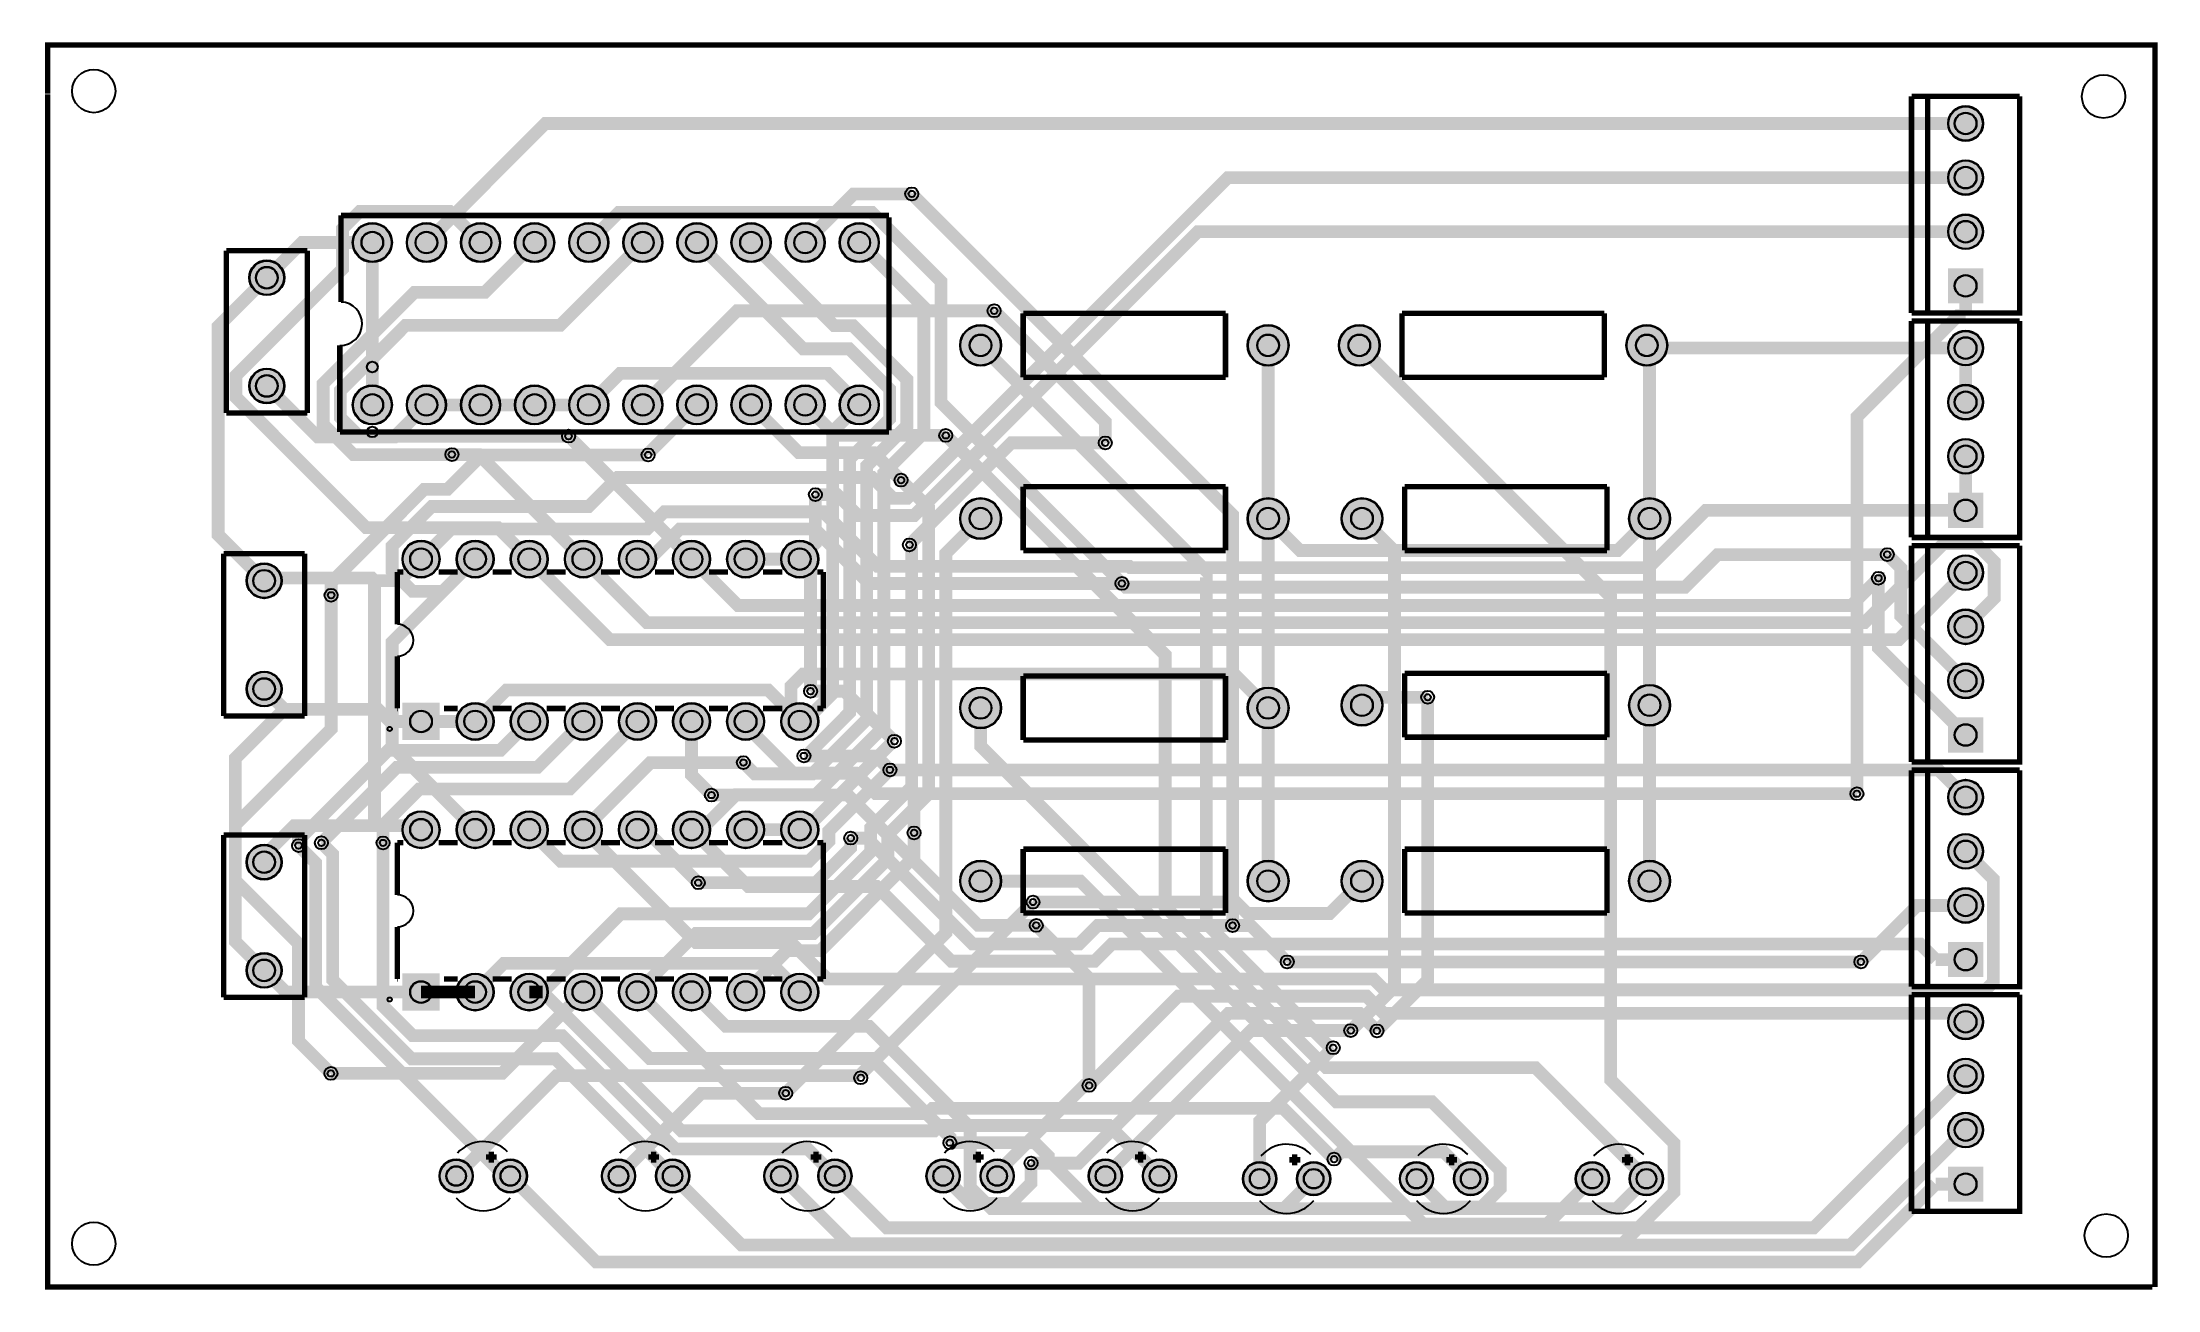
# Model space of a CAD drawing. Header units: millimetres. Extents: x 1.7 to 101, y -0.6 to 57.9.
import ezdxf

# ---------------------------------------------------------------- set-up
doc = ezdxf.new("R2010")
doc.units = ezdxf.units.MM
for name, color, linetype, true_color in [('BoardOutLine', 7, 'Continuous', 0xff00ff), ('BottomLayer', 7, 'Continuous', 0x0000ff), ('BottomSolderMaskLayer', 7, 'Continuous', 0xaa00ff), ('Document', 7, 'Continuous', 0xffffff), ('Hole', 7, 'Continuous', 0x222222), ('Multi-Layer', 7, 'Continuous', 0xc0c0c0), ('TopLayer', 7, 'Continuous', 0xff0000), ('TopSilkLayer', 7, 'Continuous', 0xffcc00), ('TopSolderMaskLayer', 7, 'Continuous', 0x800080)]:
    doc.layers.add(name, color=color, linetype=linetype, true_color=true_color)

msp = doc.modelspace()

# ---------------------------------------------------------------- hatches: boundary and pattern name
at = {"layer": 'BottomSolderMaskLayer'}
for points in [[(91.12260159999998, 54.10200000000009, 1), (92.77339839999998, 54.10200000000009, 1)], [(91.12260159999998, 51.56200000000001, 1), (92.77339839999998, 51.56200000000001, 1)], [(91.12260159999998, 49.02200000000005, 1), (92.77339839999998, 49.02200000000005, 1)], [(16.219601799999868, 48.51400000000001, 1), (18.070398199999868, 48.51400000000001, 1)], [(18.75960180000006, 48.51400000000001, 1), (20.61039820000006, 48.51400000000001, 1)], [(21.299601800000023, 48.51400000000001, 1), (23.150398200000023, 48.51400000000001, 1)], [(23.839601799999986, 48.51400000000001, 1), (25.690398199999986, 48.51400000000001, 1)], [(26.37960179999995, 48.51400000000001, 1), (28.23039819999995, 48.51400000000001, 1)], [(28.919601799999914, 48.51400000000001, 1), (30.770398199999914, 48.51400000000001, 1)], [(31.459601799999877, 48.51400000000001, 1), (33.31039819999988, 48.51400000000001, 1)], [(33.999601800000065, 48.51400000000001, 1), (35.85039820000007, 48.51400000000001, 1)], [(36.53960180000003, 48.51400000000001, 1), (38.390398200000035, 48.51400000000001, 1)], [(39.07960179999999, 48.51400000000001, 1), (40.9303982, 48.51400000000001, 1)], [(11.366601599999894, 46.863000000000056, 1), (13.017398399999893, 46.863000000000056, 1)], [(91.12260159999994, 45.656601600000045), (91.12260159999994, 47.307398400000125), (92.77339840000002, 47.307398400000125), (92.77339840000002, 45.656601600000045)], [(44.73575000000003, 43.68799999999999, 1), (46.66615000000004, 43.68799999999999, 1)], [(58.235850000000006, 43.68799999999999, 1), (60.16625000000001, 43.68799999999999, 1)], [(62.515750000000004, 43.68799999999999, 1), (64.44615, 43.68799999999999, 1)], [(76.01584999999999, 43.68799999999999, 1), (77.94624999999998, 43.68799999999999, 1)], [(91.12260159999998, 43.561000000000035, 1), (92.77339839999998, 43.561000000000035, 1)], [(11.366601599999894, 41.783000000000015, 1), (13.017398399999893, 41.783000000000015, 1)], [(16.219601799999868, 40.894000000000005, 1), (18.070398199999868, 40.894000000000005, 1)], [(18.75960180000006, 40.894000000000005, 1), (20.61039820000006, 40.894000000000005, 1)], [(21.299601800000023, 40.894000000000005, 1), (23.150398200000023, 40.894000000000005, 1)], [(23.839601799999986, 40.894000000000005, 1), (25.690398199999986, 40.894000000000005, 1)], [(26.37960179999995, 40.894000000000005, 1), (28.23039819999995, 40.894000000000005, 1)], [(28.919601799999914, 40.894000000000005, 1), (30.770398199999914, 40.894000000000005, 1)], [(31.459601799999877, 40.894000000000005, 1), (33.31039819999988, 40.894000000000005, 1)], [(33.999601800000065, 40.894000000000005, 1), (35.85039820000007, 40.894000000000005, 1)], [(36.53960180000003, 40.894000000000005, 1), (38.390398200000035, 40.894000000000005, 1)], [(39.07960179999999, 40.894000000000005, 1), (40.9303982, 40.894000000000005, 1)], [(91.12260159999998, 41.02100000000007, 1), (92.77339839999998, 41.02100000000007, 1)], [(91.12260159999998, 38.480999999999995, 1), (92.77339839999998, 38.480999999999995, 1)], [(91.12260159999994, 35.11560159999999), (91.12260159999994, 36.76639840000007), (92.77339840000002, 36.76639840000007), (92.77339840000002, 35.11560159999999)], [(44.73575000000003, 35.56000000000006, 1), (46.66615000000004, 35.56000000000006, 1)], [(58.235850000000006, 35.56000000000006, 1), (60.16625000000001, 35.56000000000006, 1)], [(62.64274999999996, 35.56000000000006, 1), (64.57314999999996, 35.56000000000006, 1)], [(76.14284999999994, 35.56000000000006, 1), (78.07324999999993, 35.56000000000006, 1)], [(18.555601699999926, 33.655000000000086, 1), (20.306398299999927, 33.655000000000086, 1)], [(21.09560169999989, 33.655000000000086, 1), (22.84639829999989, 33.655000000000086, 1)], [(23.63560170000008, 33.655000000000086, 1), (25.38639830000008, 33.655000000000086, 1)], [(26.175601700000044, 33.655000000000086, 1), (27.926398300000045, 33.655000000000086, 1)], [(28.715601700000008, 33.655000000000086, 1), (30.46639830000001, 33.655000000000086, 1)], [(31.25560169999997, 33.655000000000086, 1), (33.00639829999997, 33.655000000000086, 1)], [(33.795601699999935, 33.655000000000086, 1), (35.546398299999936, 33.655000000000086, 1)], [(36.3356016999999, 33.655000000000086, 1), (38.0863982999999, 33.655000000000086, 1)], [(91.12260159999998, 33.020000000000095, 1), (92.77339839999998, 33.020000000000095, 1)], [(11.239601599999942, 32.63900000000001, 1), (12.89039839999994, 32.63900000000001, 1)], [(91.12260159999998, 30.480000000000018, 1), (92.77339839999998, 30.480000000000018, 1)], [(11.239601599999942, 27.559000000000083, 1), (12.89039839999994, 27.559000000000083, 1)], [(91.12260159999998, 27.940000000000055, 1), (92.77339839999998, 27.940000000000055, 1)], [(18.555614779506755, 25.159510143453645), (18.555614779506755, 26.91030674345359), (20.306411379506585, 26.91030674345359), (20.306411379506585, 25.159510143453645)], [(21.09560169999989, 26.035000000000082, 1), (22.84639829999989, 26.035000000000082, 1)], [(23.63560170000008, 26.035000000000082, 1), (25.38639830000008, 26.035000000000082, 1)], [(26.175601700000044, 26.035000000000082, 1), (27.926398300000045, 26.035000000000082, 1)], [(28.715601700000008, 26.035000000000082, 1), (30.46639830000001, 26.035000000000082, 1)], [(31.25560169999997, 26.035000000000082, 1), (33.00639829999997, 26.035000000000082, 1)], [(33.795601699999935, 26.035000000000082, 1), (35.546398299999936, 26.035000000000082, 1)], [(36.3356016999999, 26.035000000000082, 1), (38.0863982999999, 26.035000000000082, 1)], [(44.73575000000003, 26.670000000000073, 1), (46.66615000000004, 26.670000000000073, 1)], [(58.235850000000006, 26.670000000000073, 1), (60.16625000000001, 26.670000000000073, 1)], [(62.64274999999996, 26.797000000000025, 1), (64.57314999999996, 26.797000000000025, 1)], [(76.14284999999994, 26.797000000000025, 1), (78.07324999999993, 26.797000000000025, 1)], [(91.12260159999994, 24.57460160000005), (91.12260159999994, 26.225398400000017), (92.77339840000002, 26.225398400000017), (92.77339840000002, 24.57460160000005)], [(91.12260159999998, 22.479000000000042, 1), (92.77339839999998, 22.479000000000042, 1)], [(18.555601699999926, 20.95500000000004, 1), (20.306398299999927, 20.95500000000004, 1)], [(21.09560169999989, 20.95500000000004, 1), (22.84639829999989, 20.95500000000004, 1)], [(23.63560170000008, 20.95500000000004, 1), (25.38639830000008, 20.95500000000004, 1)], [(26.175601700000044, 20.95500000000004, 1), (27.926398300000045, 20.95500000000004, 1)], [(28.715601700000008, 20.95500000000004, 1), (30.46639830000001, 20.95500000000004, 1)], [(31.25560169999997, 20.95500000000004, 1), (33.00639829999997, 20.95500000000004, 1)], [(33.795601699999935, 20.95500000000004, 1), (35.546398299999936, 20.95500000000004, 1)], [(36.3356016999999, 20.95500000000004, 1), (38.0863982999999, 20.95500000000004, 1)], [(11.239601599999942, 19.43100000000004, 1), (12.89039839999994, 19.43100000000004, 1)], [(91.12260159999998, 19.939000000000078, 1), (92.77339839999998, 19.939000000000078, 1)], [(44.73575000000003, 18.54200000000003, 1), (46.66615000000004, 18.54200000000003, 1)], [(58.235850000000006, 18.54200000000003, 1), (60.16625000000001, 18.54200000000003, 1)], [(62.64274999999996, 18.54200000000003, 1), (64.57314999999996, 18.54200000000003, 1)], [(76.14284999999994, 18.54200000000003, 1), (78.07324999999993, 18.54200000000003, 1)], [(91.12260159999998, 17.399, 1), (92.77339839999998, 17.399, 1)], [(11.239601599999942, 14.350999999999999, 1), (12.89039839999994, 14.350999999999999, 1)], [(91.12260159999994, 14.033601599999997), (91.12260159999994, 15.684398400000077), (92.77339840000002, 15.684398400000077), (92.77339840000002, 14.033601599999997)], [(18.555614779506755, 12.459510143453599), (18.555614779506755, 14.210306743453657), (20.306411379506585, 14.210306743453657), (20.306411379506585, 12.459510143453599)], [(21.09560169999989, 13.335000000000036, 1), (22.84639829999989, 13.335000000000036, 1)], [(23.63560170000008, 13.335000000000036, 1), (25.38639830000008, 13.335000000000036, 1)], [(26.175601700000044, 13.335000000000036, 1), (27.926398300000045, 13.335000000000036, 1)], [(28.715601700000008, 13.335000000000036, 1), (30.46639830000001, 13.335000000000036, 1)], [(31.25560169999997, 13.335000000000036, 1), (33.00639829999997, 13.335000000000036, 1)], [(33.795601699999935, 13.335000000000036, 1), (35.546398299999936, 13.335000000000036, 1)], [(36.3356016999999, 13.335000000000036, 1), (38.0863982999999, 13.335000000000036, 1)], [(91.12260159999998, 11.937999999999988, 1), (92.77339839999998, 11.937999999999988, 1)], [(91.12260159999998, 9.398000000000025, 1), (92.77339839999998, 9.398000000000025, 1)], [(91.12260159999998, 6.858000000000061, 1), (92.77339839999998, 6.858000000000061, 1)], [(20.294599999999996, 4.699000000000069, 1), (21.86939999999999, 4.699000000000069, 1)], [(22.83459999999996, 4.699000000000069, 1), (24.409399999999955, 4.699000000000069, 1)], [(27.914599999999886, 4.699000000000069, 1), (29.489399999999883, 4.699000000000069, 1)], [(30.454600000000077, 4.699000000000069, 1), (32.029400000000074, 4.699000000000069, 1)], [(35.534600000000005, 4.699000000000069, 1), (37.1094, 4.699000000000069, 1)], [(38.07459999999997, 4.699000000000069, 1), (39.649399999999964, 4.699000000000069, 1)], [(43.154599999999895, 4.699000000000069, 1), (44.72939999999989, 4.699000000000069, 1)], [(45.69460000000009, 4.699000000000069, 1), (47.26940000000008, 4.699000000000069, 1)], [(50.774600000000014, 4.699000000000069, 1), (52.34940000000001, 4.699000000000069, 1)], [(53.31459999999998, 4.699000000000069, 1), (54.88939999999997, 4.699000000000069, 1)], [(58.01360000000005, 4.572000000000003, 1), (59.58840000000004, 4.572000000000003, 1)], [(60.55360000000001, 4.572000000000003, 1), (62.128400000000006, 4.572000000000003, 1)], [(65.37960000000002, 4.572000000000003, 1), (66.95440000000004, 4.572000000000003, 1)], [(67.91959999999999, 4.572000000000003, 1), (69.4944, 4.572000000000003, 1)], [(73.6345999999999, 4.572000000000003, 1), (75.20939999999992, 4.572000000000003, 1)], [(76.17459999999987, 4.572000000000003, 1), (77.74939999999988, 4.572000000000003, 1)], [(91.12260159999994, 3.4926016000000573), (91.12260159999994, 5.143398400000024), (92.77339840000002, 5.143398400000024), (92.77339840000002, 3.4926016000000573)]]:
    msp.add_hatch(color=256, dxfattribs=at).paths.add_polyline_path(points)
at = {"layer": 'Multi-Layer'}
for points in [[(91.14800159999997, 54.10200000000009, 1), (92.74799839999999, 54.10200000000009, 1)], [(91.14800159999997, 51.56200000000001, 1), (92.74799839999999, 51.56200000000001, 1)], [(91.14800159999997, 49.02200000000005, 1), (92.74799839999999, 49.02200000000005, 1)], [(16.24500179999987, 48.51400000000001, 1), (18.044998199999867, 48.51400000000001, 1)], [(18.78500180000006, 48.51400000000001, 1), (20.584998200000058, 48.51400000000001, 1)], [(21.325001800000024, 48.51400000000001, 1), (23.12499820000002, 48.51400000000001, 1)], [(23.865001799999987, 48.51400000000001, 1), (25.664998199999985, 48.51400000000001, 1)], [(26.40500179999995, 48.51400000000001, 1), (28.20499819999995, 48.51400000000001, 1)], [(28.945001799999915, 48.51400000000001, 1), (30.744998199999912, 48.51400000000001, 1)], [(31.48500179999988, 48.51400000000001, 1), (33.284998199999876, 48.51400000000001, 1)], [(34.02500180000007, 48.51400000000001, 1), (35.82499820000007, 48.51400000000001, 1)], [(36.56500180000003, 48.51400000000001, 1), (38.36499820000003, 48.51400000000001, 1)], [(39.1050018, 48.51400000000001, 1), (40.904998199999994, 48.51400000000001, 1)], [(11.392001599999894, 46.863000000000056, 1), (12.991998399999893, 46.863000000000056, 1)], [(91.14800159999993, 45.682001600000035), (91.14800159999993, 47.281998400000134), (92.7479983999998, 47.281998400000134), (92.7479983999998, 45.682001600000035)], [(44.761150000000036, 43.68799999999999, 1), (46.64075000000003, 43.68799999999999, 1)], [(58.26125000000001, 43.68799999999999, 1), (60.14085000000001, 43.68799999999999, 1)], [(62.54115000000001, 43.68799999999999, 1), (64.42075000000001, 43.68799999999999, 1)], [(76.04124999999998, 43.68799999999999, 1), (77.92084999999999, 43.68799999999999, 1)], [(91.14800159999997, 43.561000000000035, 1), (92.74799839999999, 43.561000000000035, 1)], [(11.392001599999894, 41.783000000000015, 1), (12.991998399999893, 41.783000000000015, 1)], [(16.24500179999987, 40.894000000000005, 1), (18.044998199999867, 40.894000000000005, 1)], [(18.78500180000006, 40.894000000000005, 1), (20.584998200000058, 40.894000000000005, 1)], [(21.325001800000024, 40.894000000000005, 1), (23.12499820000002, 40.894000000000005, 1)], [(23.865001799999987, 40.894000000000005, 1), (25.664998199999985, 40.894000000000005, 1)], [(26.40500179999995, 40.894000000000005, 1), (28.20499819999995, 40.894000000000005, 1)], [(28.945001799999915, 40.894000000000005, 1), (30.744998199999912, 40.894000000000005, 1)], [(31.48500179999988, 40.894000000000005, 1), (33.284998199999876, 40.894000000000005, 1)], [(34.02500180000007, 40.894000000000005, 1), (35.82499820000007, 40.894000000000005, 1)], [(36.56500180000003, 40.894000000000005, 1), (38.36499820000003, 40.894000000000005, 1)], [(39.1050018, 40.894000000000005, 1), (40.904998199999994, 40.894000000000005, 1)], [(91.14800159999997, 41.02100000000007, 1), (92.74799839999999, 41.02100000000007, 1)], [(91.14800159999997, 38.480999999999995, 1), (92.74799839999999, 38.480999999999995, 1)], [(44.761150000000036, 35.56000000000006, 1), (46.64075000000003, 35.56000000000006, 1)], [(58.26125000000001, 35.56000000000006, 1), (60.14085000000001, 35.56000000000006, 1)], [(62.66814999999996, 35.56000000000006, 1), (64.54774999999997, 35.56000000000006, 1)], [(76.16824999999993, 35.56000000000006, 1), (78.04784999999994, 35.56000000000006, 1)], [(91.14800159999993, 35.14100159999998), (91.14800159999993, 36.74099840000008), (92.7479983999998, 36.74099840000008), (92.7479983999998, 35.14100159999998)], [(18.581001699999927, 33.655000000000086, 1), (20.280998299999926, 33.655000000000086, 1)], [(21.12100169999989, 33.655000000000086, 1), (22.82099829999989, 33.655000000000086, 1)], [(23.66100170000008, 33.655000000000086, 1), (25.36099830000008, 33.655000000000086, 1)], [(26.201001700000045, 33.655000000000086, 1), (27.900998300000044, 33.655000000000086, 1)], [(28.74100170000001, 33.655000000000086, 1), (30.440998300000008, 33.655000000000086, 1)], [(31.281001699999972, 33.655000000000086, 1), (32.980998299999975, 33.655000000000086, 1)], [(33.82100169999993, 33.655000000000086, 1), (35.52099829999994, 33.655000000000086, 1)], [(36.361001699999896, 33.655000000000086, 1), (38.0609982999999, 33.655000000000086, 1)], [(91.14800159999997, 33.020000000000095, 1), (92.74799839999999, 33.020000000000095, 1)], [(11.265001599999941, 32.63900000000001, 1), (12.86499839999994, 32.63900000000001, 1)], [(91.14800159999997, 30.480000000000018, 1), (92.74799839999999, 30.480000000000018, 1)], [(11.265001599999941, 27.559000000000083, 1), (12.86499839999994, 27.559000000000083, 1)], [(91.14800159999997, 27.940000000000055, 1), (92.74799839999999, 27.940000000000055, 1)], [(18.581014400000072, 25.18491280000012), (18.581014400000072, 26.884909400000083), (20.28101099999992, 26.884909400000083), (20.28101099999992, 25.18491280000012)], [(21.12100169999989, 26.035000000000082, 1), (22.82099829999989, 26.035000000000082, 1)], [(23.66100170000008, 26.035000000000082, 1), (25.36099830000008, 26.035000000000082, 1)], [(26.201001700000045, 26.035000000000082, 1), (27.900998300000044, 26.035000000000082, 1)], [(28.74100170000001, 26.035000000000082, 1), (30.440998300000008, 26.035000000000082, 1)], [(31.281001699999972, 26.035000000000082, 1), (32.980998299999975, 26.035000000000082, 1)], [(33.82100169999993, 26.035000000000082, 1), (35.52099829999994, 26.035000000000082, 1)], [(36.361001699999896, 26.035000000000082, 1), (38.0609982999999, 26.035000000000082, 1)], [(44.761150000000036, 26.670000000000073, 1), (46.64075000000003, 26.670000000000073, 1)], [(58.26125000000001, 26.670000000000073, 1), (60.14085000000001, 26.670000000000073, 1)], [(62.66814999999996, 26.797000000000025, 1), (64.54774999999997, 26.797000000000025, 1)], [(76.16824999999993, 26.797000000000025, 1), (78.04784999999994, 26.797000000000025, 1)], [(91.14800159999993, 24.60000160000004), (91.14800159999993, 26.19999840000014), (92.7479983999998, 26.19999840000014), (92.7479983999998, 24.60000160000004)], [(91.14800159999997, 22.479000000000042, 1), (92.74799839999999, 22.479000000000042, 1)], [(18.581001699999927, 20.95500000000004, 1), (20.280998299999926, 20.95500000000004, 1)], [(21.12100169999989, 20.95500000000004, 1), (22.82099829999989, 20.95500000000004, 1)], [(23.66100170000008, 20.95500000000004, 1), (25.36099830000008, 20.95500000000004, 1)], [(26.201001700000045, 20.95500000000004, 1), (27.900998300000044, 20.95500000000004, 1)], [(28.74100170000001, 20.95500000000004, 1), (30.440998300000008, 20.95500000000004, 1)], [(31.281001699999972, 20.95500000000004, 1), (32.980998299999975, 20.95500000000004, 1)], [(33.82100169999993, 20.95500000000004, 1), (35.52099829999994, 20.95500000000004, 1)], [(36.361001699999896, 20.95500000000004, 1), (38.0609982999999, 20.95500000000004, 1)], [(11.265001599999941, 19.43100000000004, 1), (12.86499839999994, 19.43100000000004, 1)], [(91.14800159999997, 19.939000000000078, 1), (92.74799839999999, 19.939000000000078, 1)], [(44.761150000000036, 18.54200000000003, 1), (46.64075000000003, 18.54200000000003, 1)], [(58.26125000000001, 18.54200000000003, 1), (60.14085000000001, 18.54200000000003, 1)], [(62.66814999999996, 18.54200000000003, 1), (64.54774999999997, 18.54200000000003, 1)], [(76.16824999999993, 18.54200000000003, 1), (78.04784999999994, 18.54200000000003, 1)], [(91.14800159999997, 17.399, 1), (92.74799839999999, 17.399, 1)], [(11.265001599999941, 14.350999999999999, 1), (12.86499839999994, 14.350999999999999, 1)], [(91.14800159999993, 14.059001599999988), (91.14800159999993, 15.658998400000087), (92.7479983999998, 15.658998400000087), (92.7479983999998, 14.059001599999988)], [(18.581014400000072, 12.484912800000075), (18.581014400000072, 14.184909400000151), (20.28101099999992, 14.184909400000151), (20.28101099999992, 12.484912800000075)], [(21.12100169999989, 13.335000000000036, 1), (22.82099829999989, 13.335000000000036, 1)], [(23.66100170000008, 13.335000000000036, 1), (25.36099830000008, 13.335000000000036, 1)], [(26.201001700000045, 13.335000000000036, 1), (27.900998300000044, 13.335000000000036, 1)], [(28.74100170000001, 13.335000000000036, 1), (30.440998300000008, 13.335000000000036, 1)], [(31.281001699999972, 13.335000000000036, 1), (32.980998299999975, 13.335000000000036, 1)], [(33.82100169999993, 13.335000000000036, 1), (35.52099829999994, 13.335000000000036, 1)], [(36.361001699999896, 13.335000000000036, 1), (38.0609982999999, 13.335000000000036, 1)], [(91.14800159999997, 11.937999999999988, 1), (92.74799839999999, 11.937999999999988, 1)], [(91.14800159999997, 9.398000000000025, 1), (92.74799839999999, 9.398000000000025, 1)], [(91.14800159999997, 6.858000000000061, 1), (92.74799839999999, 6.858000000000061, 1)], [(20.319999999999993, 4.699000000000069, 1), (21.843999999999994, 4.699000000000069, 1)], [(22.859999999999957, 4.699000000000069, 1), (24.383999999999958, 4.699000000000069, 1)], [(27.939999999999884, 4.699000000000069, 1), (29.463999999999885, 4.699000000000069, 1)], [(30.480000000000075, 4.699000000000069, 1), (32.004000000000076, 4.699000000000069, 1)], [(35.56, 4.699000000000069, 1), (37.084, 4.699000000000069, 1)], [(38.099999999999966, 4.699000000000069, 1), (39.62399999999997, 4.699000000000069, 1)], [(43.17999999999989, 4.699000000000069, 1), (44.703999999999894, 4.699000000000069, 1)], [(45.720000000000084, 4.699000000000069, 1), (47.244000000000085, 4.699000000000069, 1)], [(50.80000000000001, 4.699000000000069, 1), (52.32400000000001, 4.699000000000069, 1)], [(53.339999999999975, 4.699000000000069, 1), (54.863999999999976, 4.699000000000069, 1)], [(58.039000000000044, 4.572000000000003, 1), (59.563000000000045, 4.572000000000003, 1)], [(60.57900000000001, 4.572000000000003, 1), (62.10300000000001, 4.572000000000003, 1)], [(65.40500000000003, 4.572000000000003, 1), (66.92900000000003, 4.572000000000003, 1)], [(67.945, 4.572000000000003, 1), (69.469, 4.572000000000003, 1)], [(73.65999999999991, 4.572000000000003, 1), (75.18399999999991, 4.572000000000003, 1)], [(76.19999999999987, 4.572000000000003, 1), (77.72399999999988, 4.572000000000003, 1)], [(91.14800159999993, 3.518001600000048), (91.14800159999993, 5.117998400000147), (92.7479983999998, 5.117998400000147), (92.7479983999998, 3.518001600000048)]]:
    msp.add_hatch(color=256, dxfattribs=at).paths.add_polyline_path(points)
at = {"layer": 'TopSolderMaskLayer'}
for points in [[(91.12260159999998, 54.10200000000009, 1), (92.77339839999998, 54.10200000000009, 1)], [(91.12260159999998, 51.56200000000001, 1), (92.77339839999998, 51.56200000000001, 1)], [(91.12260159999998, 49.02200000000005, 1), (92.77339839999998, 49.02200000000005, 1)], [(16.219601799999868, 48.51400000000001, 1), (18.070398199999868, 48.51400000000001, 1)], [(18.75960180000006, 48.51400000000001, 1), (20.61039820000006, 48.51400000000001, 1)], [(21.299601800000023, 48.51400000000001, 1), (23.150398200000023, 48.51400000000001, 1)], [(23.839601799999986, 48.51400000000001, 1), (25.690398199999986, 48.51400000000001, 1)], [(26.37960179999995, 48.51400000000001, 1), (28.23039819999995, 48.51400000000001, 1)], [(28.919601799999914, 48.51400000000001, 1), (30.770398199999914, 48.51400000000001, 1)], [(31.459601799999877, 48.51400000000001, 1), (33.31039819999988, 48.51400000000001, 1)], [(33.999601800000065, 48.51400000000001, 1), (35.85039820000007, 48.51400000000001, 1)], [(36.53960180000003, 48.51400000000001, 1), (38.390398200000035, 48.51400000000001, 1)], [(39.07960179999999, 48.51400000000001, 1), (40.9303982, 48.51400000000001, 1)], [(11.366601599999894, 46.863000000000056, 1), (13.017398399999893, 46.863000000000056, 1)], [(91.12260159999994, 45.656601600000045), (91.12260159999994, 47.307398400000125), (92.77339840000002, 47.307398400000125), (92.77339840000002, 45.656601600000045)], [(44.73575000000003, 43.68799999999999, 1), (46.66615000000004, 43.68799999999999, 1)], [(58.235850000000006, 43.68799999999999, 1), (60.16625000000001, 43.68799999999999, 1)], [(62.515750000000004, 43.68799999999999, 1), (64.44615, 43.68799999999999, 1)], [(76.01584999999999, 43.68799999999999, 1), (77.94624999999998, 43.68799999999999, 1)], [(91.12260159999998, 43.561000000000035, 1), (92.77339839999998, 43.561000000000035, 1)], [(11.366601599999894, 41.783000000000015, 1), (13.017398399999893, 41.783000000000015, 1)], [(16.219601799999868, 40.894000000000005, 1), (18.070398199999868, 40.894000000000005, 1)], [(18.75960180000006, 40.894000000000005, 1), (20.61039820000006, 40.894000000000005, 1)], [(21.299601800000023, 40.894000000000005, 1), (23.150398200000023, 40.894000000000005, 1)], [(23.839601799999986, 40.894000000000005, 1), (25.690398199999986, 40.894000000000005, 1)], [(26.37960179999995, 40.894000000000005, 1), (28.23039819999995, 40.894000000000005, 1)], [(28.919601799999914, 40.894000000000005, 1), (30.770398199999914, 40.894000000000005, 1)], [(31.459601799999877, 40.894000000000005, 1), (33.31039819999988, 40.894000000000005, 1)], [(33.999601800000065, 40.894000000000005, 1), (35.85039820000007, 40.894000000000005, 1)], [(36.53960180000003, 40.894000000000005, 1), (38.390398200000035, 40.894000000000005, 1)], [(39.07960179999999, 40.894000000000005, 1), (40.9303982, 40.894000000000005, 1)], [(91.12260159999998, 41.02100000000007, 1), (92.77339839999998, 41.02100000000007, 1)], [(91.12260159999998, 38.480999999999995, 1), (92.77339839999998, 38.480999999999995, 1)], [(91.12260159999994, 35.11560159999999), (91.12260159999994, 36.76639840000007), (92.77339840000002, 36.76639840000007), (92.77339840000002, 35.11560159999999)], [(44.73575000000003, 35.56000000000006, 1), (46.66615000000004, 35.56000000000006, 1)], [(58.235850000000006, 35.56000000000006, 1), (60.16625000000001, 35.56000000000006, 1)], [(62.64274999999996, 35.56000000000006, 1), (64.57314999999996, 35.56000000000006, 1)], [(76.14284999999994, 35.56000000000006, 1), (78.07324999999993, 35.56000000000006, 1)], [(18.555601699999926, 33.655000000000086, 1), (20.306398299999927, 33.655000000000086, 1)], [(21.09560169999989, 33.655000000000086, 1), (22.84639829999989, 33.655000000000086, 1)], [(23.63560170000008, 33.655000000000086, 1), (25.38639830000008, 33.655000000000086, 1)], [(26.175601700000044, 33.655000000000086, 1), (27.926398300000045, 33.655000000000086, 1)], [(28.715601700000008, 33.655000000000086, 1), (30.46639830000001, 33.655000000000086, 1)], [(31.25560169999997, 33.655000000000086, 1), (33.00639829999997, 33.655000000000086, 1)], [(33.795601699999935, 33.655000000000086, 1), (35.546398299999936, 33.655000000000086, 1)], [(36.3356016999999, 33.655000000000086, 1), (38.0863982999999, 33.655000000000086, 1)], [(91.12260159999998, 33.020000000000095, 1), (92.77339839999998, 33.020000000000095, 1)], [(11.239601599999942, 32.63900000000001, 1), (12.89039839999994, 32.63900000000001, 1)], [(91.12260159999998, 30.480000000000018, 1), (92.77339839999998, 30.480000000000018, 1)], [(11.239601599999942, 27.559000000000083, 1), (12.89039839999994, 27.559000000000083, 1)], [(91.12260159999998, 27.940000000000055, 1), (92.77339839999998, 27.940000000000055, 1)], [(18.555614779506755, 25.159510143453645), (18.555614779506755, 26.91030674345359), (20.306411379506585, 26.91030674345359), (20.306411379506585, 25.159510143453645)], [(21.09560169999989, 26.035000000000082, 1), (22.84639829999989, 26.035000000000082, 1)], [(23.63560170000008, 26.035000000000082, 1), (25.38639830000008, 26.035000000000082, 1)], [(26.175601700000044, 26.035000000000082, 1), (27.926398300000045, 26.035000000000082, 1)], [(28.715601700000008, 26.035000000000082, 1), (30.46639830000001, 26.035000000000082, 1)], [(31.25560169999997, 26.035000000000082, 1), (33.00639829999997, 26.035000000000082, 1)], [(33.795601699999935, 26.035000000000082, 1), (35.546398299999936, 26.035000000000082, 1)], [(36.3356016999999, 26.035000000000082, 1), (38.0863982999999, 26.035000000000082, 1)], [(44.73575000000003, 26.670000000000073, 1), (46.66615000000004, 26.670000000000073, 1)], [(58.235850000000006, 26.670000000000073, 1), (60.16625000000001, 26.670000000000073, 1)], [(62.64274999999996, 26.797000000000025, 1), (64.57314999999996, 26.797000000000025, 1)], [(76.14284999999994, 26.797000000000025, 1), (78.07324999999993, 26.797000000000025, 1)], [(91.12260159999994, 24.57460160000005), (91.12260159999994, 26.225398400000017), (92.77339840000002, 26.225398400000017), (92.77339840000002, 24.57460160000005)], [(91.12260159999998, 22.479000000000042, 1), (92.77339839999998, 22.479000000000042, 1)], [(18.555601699999926, 20.95500000000004, 1), (20.306398299999927, 20.95500000000004, 1)], [(21.09560169999989, 20.95500000000004, 1), (22.84639829999989, 20.95500000000004, 1)], [(23.63560170000008, 20.95500000000004, 1), (25.38639830000008, 20.95500000000004, 1)], [(26.175601700000044, 20.95500000000004, 1), (27.926398300000045, 20.95500000000004, 1)], [(28.715601700000008, 20.95500000000004, 1), (30.46639830000001, 20.95500000000004, 1)], [(31.25560169999997, 20.95500000000004, 1), (33.00639829999997, 20.95500000000004, 1)], [(33.795601699999935, 20.95500000000004, 1), (35.546398299999936, 20.95500000000004, 1)], [(36.3356016999999, 20.95500000000004, 1), (38.0863982999999, 20.95500000000004, 1)], [(11.239601599999942, 19.43100000000004, 1), (12.89039839999994, 19.43100000000004, 1)], [(91.12260159999998, 19.939000000000078, 1), (92.77339839999998, 19.939000000000078, 1)], [(44.73575000000003, 18.54200000000003, 1), (46.66615000000004, 18.54200000000003, 1)], [(58.235850000000006, 18.54200000000003, 1), (60.16625000000001, 18.54200000000003, 1)], [(62.64274999999996, 18.54200000000003, 1), (64.57314999999996, 18.54200000000003, 1)], [(76.14284999999994, 18.54200000000003, 1), (78.07324999999993, 18.54200000000003, 1)], [(91.12260159999998, 17.399, 1), (92.77339839999998, 17.399, 1)], [(11.239601599999942, 14.350999999999999, 1), (12.89039839999994, 14.350999999999999, 1)], [(91.12260159999994, 14.033601599999997), (91.12260159999994, 15.684398400000077), (92.77339840000002, 15.684398400000077), (92.77339840000002, 14.033601599999997)], [(18.555614779506755, 12.459510143453599), (18.555614779506755, 14.210306743453657), (20.306411379506585, 14.210306743453657), (20.306411379506585, 12.459510143453599)], [(21.09560169999989, 13.335000000000036, 1), (22.84639829999989, 13.335000000000036, 1)], [(23.63560170000008, 13.335000000000036, 1), (25.38639830000008, 13.335000000000036, 1)], [(26.175601700000044, 13.335000000000036, 1), (27.926398300000045, 13.335000000000036, 1)], [(28.715601700000008, 13.335000000000036, 1), (30.46639830000001, 13.335000000000036, 1)], [(31.25560169999997, 13.335000000000036, 1), (33.00639829999997, 13.335000000000036, 1)], [(33.795601699999935, 13.335000000000036, 1), (35.546398299999936, 13.335000000000036, 1)], [(36.3356016999999, 13.335000000000036, 1), (38.0863982999999, 13.335000000000036, 1)], [(91.12260159999998, 11.937999999999988, 1), (92.77339839999998, 11.937999999999988, 1)], [(91.12260159999998, 9.398000000000025, 1), (92.77339839999998, 9.398000000000025, 1)], [(91.12260159999998, 6.858000000000061, 1), (92.77339839999998, 6.858000000000061, 1)], [(20.294599999999996, 4.699000000000069, 1), (21.86939999999999, 4.699000000000069, 1)], [(22.83459999999996, 4.699000000000069, 1), (24.409399999999955, 4.699000000000069, 1)], [(27.914599999999886, 4.699000000000069, 1), (29.489399999999883, 4.699000000000069, 1)], [(30.454600000000077, 4.699000000000069, 1), (32.029400000000074, 4.699000000000069, 1)], [(35.534600000000005, 4.699000000000069, 1), (37.1094, 4.699000000000069, 1)], [(38.07459999999997, 4.699000000000069, 1), (39.649399999999964, 4.699000000000069, 1)], [(43.154599999999895, 4.699000000000069, 1), (44.72939999999989, 4.699000000000069, 1)], [(45.69460000000009, 4.699000000000069, 1), (47.26940000000008, 4.699000000000069, 1)], [(50.774600000000014, 4.699000000000069, 1), (52.34940000000001, 4.699000000000069, 1)], [(53.31459999999998, 4.699000000000069, 1), (54.88939999999997, 4.699000000000069, 1)], [(58.01360000000005, 4.572000000000003, 1), (59.58840000000004, 4.572000000000003, 1)], [(60.55360000000001, 4.572000000000003, 1), (62.128400000000006, 4.572000000000003, 1)], [(65.37960000000002, 4.572000000000003, 1), (66.95440000000004, 4.572000000000003, 1)], [(67.91959999999999, 4.572000000000003, 1), (69.4944, 4.572000000000003, 1)], [(73.6345999999999, 4.572000000000003, 1), (75.20939999999992, 4.572000000000003, 1)], [(76.17459999999987, 4.572000000000003, 1), (77.74939999999988, 4.572000000000003, 1)], [(91.12260159999994, 3.4926016000000573), (91.12260159999994, 5.143398400000024), (92.77339840000002, 5.143398400000024), (92.77339840000002, 3.4926016000000573)]]:
    msp.add_hatch(color=256, dxfattribs=at).paths.add_polyline_path(points)

# ---------------------------------------------------------------- linework, layer by layer
at = {"layer": 'BoardOutLine', "const_width": 0.254}
for points in [[(1.9049999999999727, 55.499000000000024), (1.9049999999999727, 57.78500000000008), (48.29048, 57.78500000000008), (100.83800000000008, 57.78500000000008), (100.83800000000008, -0.5079999999999245)], [(1.9049999999999727, -0.5079999999999245), (1.9049999999999727, 55.47611460000007)], [(100.7109999999999, -0.5079999999999245), (1.77800000000002, -0.5079999999999245)]]:
    msp.add_lwpolyline(points, dxfattribs=at)
at = {"layer": 'BottomLayer', "const_width": 0.5999988}
for points in [[(42.47362600000008, 50.79365000000007), (57.53404799999987, 35.73322799999994), (57.53404799999987, 16.45818399999996)], [(22.225000000000023, 48.51400000000001), (20.761452000000077, 49.97754800000007), (16.560292000000004, 49.97754800000007), (15.742665999999986, 49.15992200000005), (15.742665999999986, 47.27498800000001), (10.749026000000072, 42.281348000000094), (10.749026000000072, 41.24299599999995), (16.856963999999948, 35.13505800000007), (23.030941999999982, 35.13505800000007), (24.51100000000008, 33.655000000000086)], [(27.30499999999995, 48.51400000000001), (28.724098000000026, 49.933098000000086), (40.59834400000011, 49.933098000000086), (43.84268600000007, 46.68875600000001), (43.84268600000007, 41.009824000000094), (52.339747999999986, 32.512762000000066)], [(17.144999999999868, 40.894000000000005), (17.144999999999868, 48.51400000000001)], [(40.004999999999995, 48.51400000000001), (43.03953800000011, 45.47946200000001), (43.03953800000011, 39.57650200000012), (41.16070000000002, 37.69766400000003), (41.16070000000002, 25.79725600000006), (37.96080799999993, 22.59736399999997), (34.22421399999996, 22.59736399999997), (32.58184999999992, 20.95500000000004), (32.13099999999997, 20.95500000000004)], [(32.38499999999988, 48.51400000000001), (37.37356000000011, 43.52544000000012), (39.53713200000004, 43.52544000000012), (41.43375000000003, 41.628822000000014), (41.43375000000003, 40.24096600000007), (39.554911999999945, 38.3621280000001), (39.554911999999945, 26.461720000000014), (37.50945000000013, 24.416258000000084), (37.405309999999986, 24.416258000000084)], [(34.92500000000007, 48.51400000000001), (38.826439999999934, 44.61256000000003), (39.71315399999992, 44.61256000000003), (42.236643999999956, 42.08906999999999), (42.236643999999956, 39.908734000000095), (40.357806000000096, 38.02989600000012), (40.357806000000096, 26.129488000000038), (37.804598000000055, 23.57628000000011), (35.093401999999855, 23.57628000000011), (34.56508199999996, 24.10460000000012)], [(12.191999999999894, 46.863000000000056), (9.909555999999952, 44.580556000000115), (9.909555999999952, 34.794444), (12.06499999999994, 32.63900000000001)], [(91.94799999999998, 46.482000000000085), (91.94799999999998, 45.08042799999998)], [(46.33874399999979, 45.30902800000001), (51.55615799999998, 40.09161400000005), (51.55615799999998, 39.11295199999995)], [(91.94799999999998, 45.08042799999998), (91.59748000000002, 45.08042799999998), (86.84285399999987, 40.32580200000007), (86.84285399999987, 22.643084000000044)], [(63.48095000000001, 43.68799999999999), (75.28026599999987, 31.888684000000012), (75.28026599999987, 9.214866000000029), (78.26044799999988, 6.234684000000016), (78.26044799999988, 3.9486839999999575), (75.83398599999998, 1.5222220000000561), (39.49877799999979, 1.5222220000000561), (36.322, 4.699000000000069)], [(45.700950000000034, 43.68799999999999), (56.29554400000018, 33.09340600000007), (56.29579799999999, 33.09340600000007), (56.29579799999999, 16.555211999999983), (62.13347999999985, 10.717530000000124), (62.255653999999936, 10.717530000000124)], [(59.20105000000001, 43.68799999999999), (59.20105000000001, 35.56000000000006)], [(76.98104999999998, 43.68799999999999), (77.10804999999993, 43.561000000000035), (77.10804999999993, 35.56000000000006)], [(91.94799999999998, 43.561000000000035), (91.94799999999998, 41.02100000000007)], [(19.68500000000006, 40.894000000000005), (18.178780000000074, 39.387780000000134), (14.587220000000002, 39.387780000000134), (12.191999999999894, 41.783000000000015)], [(40.004999999999995, 40.894000000000005), (38.526465999999914, 42.37253399999997), (28.78353400000003, 42.37253399999997), (27.30499999999995, 40.894000000000005)], [(32.38499999999988, 40.894000000000005), (30.094682000000034, 38.60368200000005), (30.094682000000034, 38.543229999999994)], [(40.004999999999995, 40.894000000000005), (38.75201800000002, 39.64101800000003), (38.75201800000002, 27.349196000000006), (37.43782199999998, 26.035000000000082), (37.2109999999999, 26.035000000000082)], [(32.13099999999997, 33.655000000000086), (26.357325999999944, 39.428674000000115)], [(76.96199999999988, 4.572000000000003), (71.74636399999997, 9.78763600000002), (61.92824800000005, 9.78763600000002), (54.36844600000006, 17.34743800000001), (54.36844600000006, 29.16148600000008), (44.066967999999974, 39.462964000000056)], [(27.051000000000045, 33.655000000000086), (22.143466000000103, 38.56253400000003), (20.879562000000192, 38.56253400000003)], [(91.94799999999998, 38.480999999999995), (91.94799999999998, 35.94100000000003)], [(29.591000000000008, 13.335000000000036), (32.34029599999997, 16.08429600000011), (37.84879400000011, 16.08429600000011), (41.348151999999914, 19.583654000000024), (41.348151999999914, 20.718780000000038), (43.2686460000001, 22.639274), (43.2686460000001, 36.06292000000008), (41.967911999999956, 37.36365400000011)], [(37.944552000000044, 36.68141000000003), (37.944552000000044, 34.388552000000004), (37.2109999999999, 33.655000000000086)], [(36.552377999999976, 8.585961999999995), (44.07179400000007, 16.105378000000087), (44.07179400000007, 33.93084399999998), (45.700950000000034, 35.56000000000006)], [(59.20105000000001, 26.670000000000073), (59.20105000000001, 35.56000000000006)], [(63.08242399999983, 11.529314000000113), (65.13652200000013, 13.583412000000067), (65.13652200000013, 34.031428000000005), (63.60794999999996, 35.56000000000006)], [(77.10804999999993, 35.56000000000006), (77.10804999999993, 26.797000000000025)], [(19.430999999999926, 33.655000000000086), (18.415000000000077, 32.63900000000001), (17.247870000000034, 32.63900000000001)], [(21.97099999999989, 20.95500000000004), (18.078703999999902, 24.84729600000003), (18.078703999999902, 29.762703999999985), (21.97099999999989, 33.655000000000086)], [(25.138887999999838, 13.335000000000036), (28.809949999999958, 17.006062000000043), (37.635434000000146, 17.006062000000043), (40.54525799999999, 19.915886000000114), (40.54525799999999, 21.051012000000128), (42.46575199999995, 22.971505999999977), (42.46575199999995, 34.22167400000012), (42.36186600000008, 34.325559999999996)], [(37.2109999999999, 33.655000000000086), (37.71823800000004, 33.14776200000006), (37.71823800000004, 27.45689200000004)], [(91.94799999999998, 27.940000000000055), (88.90533399999993, 30.982665999999995), (88.90533399999993, 33.23386800000003), (88.27109600000006, 33.86810600000001)], [(17.247870000000034, 32.63900000000001), (17.121123999999895, 32.765746000000036), (12.191745999999853, 32.765746000000036), (12.06499999999994, 32.63900000000001)], [(17.247870000000034, 32.63900000000001), (17.247870000000034, 21.14804000000015)], [(91.94799999999998, 25.40000000000009), (87.85377400000004, 29.494226000000026), (87.85377400000004, 32.755078000000026), (87.85352, 32.755078000000026)], [(15.210535999999934, 31.958533999999986), (15.210535999999934, 25.67508200000009), (10.710925999999859, 21.175472000000013), (10.710925999999859, 18.57730600000002), (13.680694000000017, 15.60753800000009), (13.680694000000017, 11.037061999999992), (15.200121999999851, 9.517634000000044)], [(37.2109999999999, 26.035000000000082), (35.735767999999894, 27.510232000000087), (23.446231999999895, 27.510232000000087), (21.97099999999989, 26.035000000000082)], [(45.700950000000034, 26.670000000000073), (45.700950000000034, 24.87980800000014), (62.39865599999996, 8.1821020000001), (66.88937599999997, 8.1821020000001), (70.09282399999995, 4.97865400000012), (70.09282399999995, 4.111497999999983), (69.22566800000016, 3.244342000000074), (67.49465799999996, 3.244342000000074), (66.16700000000003, 4.572000000000003)], [(59.20105000000001, 18.54200000000003), (59.20105000000001, 26.670000000000073)], [(64.31229199999996, 11.512550000000033), (66.69176400000003, 13.892022000000111), (66.69176400000003, 27.168602000000078)], [(77.10804999999993, 26.797000000000025), (77.10804999999993, 18.54200000000003)], [(33.065973999999756, 22.580600000000118), (32.13099999999997, 23.51557400000013), (32.13099999999997, 26.035000000000082)], [(41.658540000000016, 25.108154000000127), (41.60672399999987, 25.108154000000127), (37.45357000000001, 20.95500000000004), (37.2109999999999, 20.95500000000004)], [(41.44518000000005, 23.759922000000074), (38.57574199999988, 20.890484000000015), (38.57574199999988, 20.40255000000002), (37.64965799999993, 19.476466000000073), (25.989533999999935, 19.476466000000073), (24.51100000000008, 20.95500000000004)], [(17.247870000000034, 21.14804000000015), (13.479017999999883, 21.14804000000015), (12.06499999999994, 19.734022000000095), (12.06499999999994, 19.43100000000004)], [(19.430999999999926, 20.95500000000004), (19.237959999999816, 21.14804000000015), (17.247870000000034, 21.14804000000015)], [(39.603680000000054, 20.558505999999966), (39.603680000000054, 20.109941999999933), (37.95953799999995, 18.465799999999945), (32.44875400000012, 18.465799999999945)], [(34.670999999999935, 13.335000000000036), (36.61740199999997, 15.281402000000071), (38.18102600000009, 15.281402000000071), (42.577766, 19.67814199999998), (42.577766, 20.806917999999996)], [(23.621999999999957, 4.699000000000069), (23.35809400000005, 4.699000000000069), (14.48358799999994, 13.573505999999952), (14.48358799999994, 19.40560000000005), (13.680694000000017, 20.208494000000087)], [(31.242000000000075, 4.699000000000069), (25.740360000000123, 10.200640000000021), (18.99158, 10.200640000000021), (15.286481999999864, 13.905738000000042), (15.286481999999864, 19.807682000000113), (14.753335999999877, 20.340827999999988)], [(17.649189999999976, 20.332953999999972), (17.649189999999976, 12.678156000000058), (19.04060199999992, 11.286744000000112), (26.051509999999894, 11.286744000000112), (31.374842000000058, 5.963412000000062), (37.59758799999997, 5.963412000000062), (38.861999999999966, 4.699000000000069)], [(74.42199999999991, 4.572000000000003), (72.29144800000006, 2.4414480000000367), (66.48831000000007, 2.4414480000000367), (50.38775800000019, 18.54200000000003), (45.700950000000034, 18.54200000000003)], [(48.16271799999993, 17.55978200000004), (40.07764400000008, 9.474708000000078), (40.07764400000008, 9.310624000000075)], [(91.94799999999998, 17.399), (89.68130400000007, 17.399), (87.03208399999983, 14.7497800000001)], [(48.314101999999934, 16.46504200000004), (50.792887999999834, 13.986256000000026), (50.792887999999834, 8.949182000000064)], [(60.095383999999854, 14.7497800000001), (58.38697999999988, 16.45818399999996), (57.53404799999987, 16.45818399999996)], [(25.138887999999838, 13.335000000000036), (24.51100000000008, 13.335000000000036)], [(54.101999999999975, 4.699000000000069), (51.7304019999998, 7.070598000000018), (43.777153999999996, 7.070598000000018), (43.52670999999998, 6.820154000000116), (31.6537340000001, 6.820154000000116), (25.138887999999838, 13.335000000000036)], [(62.294516000000044, 5.493512000000123), (59.914535999999885, 7.873492000000056), (43.44492199999979, 7.873492000000056), (43.194732000000045, 7.623301999999967), (35.30269800000008, 7.623301999999967), (29.591000000000008, 13.335000000000036)], [(61.34100000000001, 4.572000000000003), (59.95339799999999, 3.1843979999999874), (51.17465000000004, 3.1843979999999874), (48.87823600000013, 5.4808120000000145), (48.87823600000013, 5.638546000000019), (48.25339599999995, 6.263386000000082), (44.2602619999999, 6.263386000000082)], [(43.941999999999894, 4.699000000000069), (45.22698600000001, 3.414013999999952), (47.11318999999992, 3.414013999999952), (48.071023999999966, 4.371848), (48.071023999999966, 5.304281999999944)]]:
    msp.add_lwpolyline(points, dxfattribs=at)
at = {"layer": 'BottomSolderMaskLayer'}
for centre, radius in [((91.94799999999998, 54.10200000000009), 0.8253983999999999), ((91.94799999999998, 54.10200000000009), 0.5158739999999999), ((91.94799999999998, 51.56200000000001), 0.8253983999999999), ((91.94799999999998, 51.56200000000001), 0.5158739999999999), ((91.94799999999998, 49.02200000000005), 0.8253983999999999), ((17.144999999999868, 48.51400000000001), 0.9253982000000001), ((17.144999999999868, 48.51400000000001), 0.5141101111111112), ((19.68500000000006, 48.51400000000001), 0.9253982000000001), ((19.68500000000006, 48.51400000000001), 0.5141101111111112), ((22.225000000000023, 48.51400000000001), 0.9253982000000001), ((22.225000000000023, 48.51400000000001), 0.5141101111111112), ((24.764999999999986, 48.51400000000001), 0.9253982000000001), ((24.764999999999986, 48.51400000000001), 0.5141101111111112), ((27.30499999999995, 48.51400000000001), 0.9253982000000001), ((27.30499999999995, 48.51400000000001), 0.5141101111111112), ((29.844999999999914, 48.51400000000001), 0.9253982000000001), ((29.844999999999914, 48.51400000000001), 0.5141101111111112), ((32.38499999999988, 48.51400000000001), 0.9253982000000001), ((32.38499999999988, 48.51400000000001), 0.5141101111111112), ((34.92500000000007, 48.51400000000001), 0.9253982000000001), ((34.92500000000007, 48.51400000000001), 0.5141101111111112), ((37.46500000000003, 48.51400000000001), 0.9253982000000001), ((37.46500000000003, 48.51400000000001), 0.5141101111111112), ((40.004999999999995, 48.51400000000001), 0.9253982000000001), ((40.004999999999995, 48.51400000000001), 0.5141101111111112), ((91.94799999999998, 49.02200000000005), 0.5158739999999999), ((12.191999999999894, 46.863000000000056), 0.8253983999999999), ((12.191999999999894, 46.863000000000056), 0.5158739999999999), ((91.94799999999998, 46.482000000000085), 0.5158739999999999), ((45.700950000000034, 43.68799999999999), 0.9652000000000001), ((45.70100079999986, 43.68799999999999), 0.5135124864864864), ((59.20105000000001, 43.68799999999999), 0.9652000000000001), ((59.200999199999956, 43.68799999999999), 0.5135124864864864), ((63.48095000000001, 43.68799999999999), 0.9652000000000001), ((63.48100079999983, 43.68799999999999), 0.5135124864864864), ((76.98104999999998, 43.68799999999999), 0.9652000000000001), ((76.98099920000016, 43.68799999999999), 0.5135124864864864), ((91.94799999999998, 43.561000000000035), 0.8253983999999999), ((91.94799999999998, 43.561000000000035), 0.5158739999999999), ((12.191999999999894, 41.783000000000015), 0.8253983999999999), ((12.191999999999894, 41.783000000000015), 0.5158739999999999), ((17.144999999999868, 40.894000000000005), 0.9253982000000001), ((19.68500000000006, 40.894000000000005), 0.9253982000000001), ((22.225000000000023, 40.894000000000005), 0.9253982000000001), ((24.764999999999986, 40.894000000000005), 0.9253982000000001), ((27.30499999999995, 40.894000000000005), 0.9253982000000001), ((29.844999999999914, 40.894000000000005), 0.9253982000000001), ((32.38499999999988, 40.894000000000005), 0.9253982000000001), ((34.92500000000007, 40.894000000000005), 0.9253982000000001), ((37.46500000000003, 40.894000000000005), 0.9253982000000001), ((40.004999999999995, 40.894000000000005), 0.9253982000000001), ((91.94799999999998, 41.02100000000007), 0.8253983999999999), ((17.144999999999868, 40.894000000000005), 0.5141101111111112), ((19.68500000000006, 40.894000000000005), 0.5141101111111112), ((22.225000000000023, 40.894000000000005), 0.5141101111111112), ((24.764999999999986, 40.894000000000005), 0.5141101111111112), ((27.30499999999995, 40.894000000000005), 0.5141101111111112), ((29.844999999999914, 40.894000000000005), 0.5141101111111112), ((32.38499999999988, 40.894000000000005), 0.5141101111111112), ((34.92500000000007, 40.894000000000005), 0.5141101111111112), ((37.46500000000003, 40.894000000000005), 0.5141101111111112), ((40.004999999999995, 40.894000000000005), 0.5141101111111112), ((91.94799999999998, 41.02100000000007), 0.5158739999999999), ((91.94799999999998, 38.480999999999995), 0.8253983999999999), ((91.94799999999998, 38.480999999999995), 0.5158739999999999), ((45.700950000000034, 35.56000000000006), 0.9652000000000001), ((45.70100079999986, 35.56000000000006), 0.5135124864864864), ((59.20105000000001, 35.56000000000006), 0.9652000000000001), ((59.200999199999956, 35.56000000000006), 0.5135124864864864), ((63.60794999999996, 35.56000000000006), 0.9652000000000001), ((63.608000799999786, 35.56000000000006), 0.5135124864864864), ((77.10804999999993, 35.56000000000006), 0.9652000000000001), ((77.10799920000011, 35.56000000000006), 0.5135124864864864), ((91.94799999999998, 35.94100000000003), 0.5158739999999999), ((19.430999999999926, 33.655000000000086), 0.8753982999999999), ((19.430999999999926, 33.65507620000005), 0.5149401764705882), ((21.97099999999989, 33.655000000000086), 0.8753982999999999), ((21.97099999999989, 33.65507620000005), 0.5149401764705882), ((24.51100000000008, 33.655000000000086), 0.8753982999999999), ((24.51100000000008, 33.65507620000005), 0.5149401764705882), ((27.051000000000045, 33.655000000000086), 0.8753982999999999), ((27.051000000000045, 33.65507620000005), 0.5149401764705882), ((29.591000000000008, 33.655000000000086), 0.8753982999999999), ((29.591000000000008, 33.65507620000005), 0.5149401764705882), ((32.13099999999997, 33.655000000000086), 0.8753982999999999), ((32.13099999999997, 33.65507620000005), 0.5149401764705882), ((34.670999999999935, 33.655000000000086), 0.8753982999999999), ((34.670999999999935, 33.65507620000005), 0.5149401764705882), ((37.2109999999999, 33.655000000000086), 0.8753982999999999), ((37.2109999999999, 33.65507620000005), 0.5149401764705882), ((91.94799999999998, 33.020000000000095), 0.8253983999999999), ((12.06499999999994, 32.63900000000001), 0.8253983999999999), ((12.06499999999994, 32.63900000000001), 0.5158739999999999), ((91.94799999999998, 33.020000000000095), 0.5158739999999999), ((91.94799999999998, 30.480000000000018), 0.8253983999999999), ((91.94799999999998, 30.480000000000018), 0.5158739999999999), ((12.06499999999994, 27.559000000000083), 0.8253983999999999), ((12.06499999999994, 27.559000000000083), 0.5158739999999999), ((91.94799999999998, 27.940000000000055), 0.8253983999999999), ((91.94799999999998, 27.940000000000055), 0.5158739999999999), ((21.97099999999989, 26.035000000000082), 0.8753982999999999), ((24.51100000000008, 26.035000000000082), 0.8753982999999999), ((27.051000000000045, 26.035000000000082), 0.8753982999999999), ((29.591000000000008, 26.035000000000082), 0.8753982999999999), ((32.13099999999997, 26.035000000000082), 0.8753982999999999), ((34.670999999999935, 26.035000000000082), 0.8753982999999999), ((37.2109999999999, 26.035000000000082), 0.8753982999999999), ((45.700950000000034, 26.670000000000073), 0.9652000000000001), ((45.70100079999986, 26.670000000000073), 0.5135124864864864), ((59.20105000000001, 26.670000000000073), 0.9652000000000001), ((59.200999199999956, 26.670000000000073), 0.5135124864864864), ((63.60794999999996, 26.797000000000025), 0.9652000000000001), ((63.608000799999786, 26.797000000000025), 0.5135124864864864), ((77.10804999999993, 26.797000000000025), 0.9652000000000001), ((77.10799920000011, 26.797000000000025), 0.5135124864864864), ((19.430999999999926, 26.0349238), 0.5149401764705882), ((21.97099999999989, 26.0349238), 0.5149401764705882), ((24.51100000000008, 26.0349238), 0.5149401764705882), ((27.051000000000045, 26.0349238), 0.5149401764705882), ((29.591000000000008, 26.0349238), 0.5149401764705882), ((32.13099999999997, 26.0349238), 0.5149401764705882), ((34.670999999999935, 26.0349238), 0.5149401764705882), ((37.2109999999999, 26.0349238), 0.5149401764705882), ((91.94799999999998, 25.40000000000009), 0.5158739999999999), ((91.94799999999998, 22.479000000000042), 0.8253983999999999), ((91.94799999999998, 22.479000000000042), 0.5158739999999999), ((19.430999999999926, 20.95500000000004), 0.8753982999999999), ((19.430999999999926, 20.95507620000012), 0.5149401764705882), ((21.97099999999989, 20.95500000000004), 0.8753982999999999), ((21.97099999999989, 20.95507620000012), 0.5149401764705882), ((24.51100000000008, 20.95500000000004), 0.8753982999999999), ((24.51100000000008, 20.95507620000012), 0.5149401764705882), ((27.051000000000045, 20.95500000000004), 0.8753982999999999), ((27.051000000000045, 20.95507620000012), 0.5149401764705882), ((29.591000000000008, 20.95500000000004), 0.8753982999999999), ((29.591000000000008, 20.95507620000012), 0.5149401764705882), ((32.13099999999997, 20.95500000000004), 0.8753982999999999), ((32.13099999999997, 20.95507620000012), 0.5149401764705882), ((34.670999999999935, 20.95500000000004), 0.8753982999999999), ((34.670999999999935, 20.95507620000012), 0.5149401764705882), ((37.2109999999999, 20.95500000000004), 0.8753982999999999), ((37.2109999999999, 20.95507620000012), 0.5149401764705882), ((12.06499999999994, 19.43100000000004), 0.8253983999999999), ((12.06499999999994, 19.43100000000004), 0.5158739999999999), ((91.94799999999998, 19.939000000000078), 0.8253983999999999), ((91.94799999999998, 19.939000000000078), 0.5158739999999999), ((45.700950000000034, 18.54200000000003), 0.9652000000000001), ((45.70100079999986, 18.54200000000003), 0.5135124864864864), ((59.20105000000001, 18.54200000000003), 0.9652000000000001), ((59.200999199999956, 18.54200000000003), 0.5135124864864864), ((63.60794999999996, 18.54200000000003), 0.9652000000000001), ((63.608000799999786, 18.54200000000003), 0.5135124864864864), ((77.10804999999993, 18.54200000000003), 0.9652000000000001), ((77.10799920000011, 18.54200000000003), 0.5135124864864864), ((91.94799999999998, 17.399), 0.8253983999999999), ((91.94799999999998, 17.399), 0.5158739999999999), ((12.06499999999994, 14.350999999999999), 0.8253983999999999), ((91.94799999999998, 14.859000000000037), 0.5158739999999999), ((12.06499999999994, 14.350999999999999), 0.5158739999999999), ((21.97099999999989, 13.335000000000036), 0.8753982999999999), ((24.51100000000008, 13.335000000000036), 0.8753982999999999), ((27.051000000000045, 13.335000000000036), 0.8753982999999999), ((29.591000000000008, 13.335000000000036), 0.8753982999999999), ((32.13099999999997, 13.335000000000036), 0.8753982999999999), ((34.670999999999935, 13.335000000000036), 0.8753982999999999), ((37.2109999999999, 13.335000000000036), 0.8753982999999999), ((19.430999999999926, 13.334923799999956), 0.5149401764705882), ((21.97099999999989, 13.334923799999956), 0.5149401764705882), ((24.51100000000008, 13.334923799999956), 0.5149401764705882), ((27.051000000000045, 13.334923799999956), 0.5149401764705882), ((29.591000000000008, 13.334923799999956), 0.5149401764705882), ((32.13099999999997, 13.334923799999956), 0.5149401764705882), ((34.670999999999935, 13.334923799999956), 0.5149401764705882), ((37.2109999999999, 13.334923799999956), 0.5149401764705882), ((91.94799999999998, 11.937999999999988), 0.8253983999999999), ((91.94799999999998, 11.937999999999988), 0.5158739999999999), ((91.94799999999998, 9.398000000000025), 0.8253983999999999), ((91.94799999999998, 9.398000000000025), 0.5158739999999999), ((91.94799999999998, 6.858000000000061), 0.8253983999999999), ((91.94799999999998, 6.858000000000061), 0.5158739999999999), ((21.081999999999994, 4.699000000000069), 0.7873999999999999), ((21.081999999999994, 4.699000000000069), 0.4650121933333333), ((23.621999999999957, 4.699000000000069), 0.7873999999999999), ((23.621999999999957, 4.699000000000069), 0.4650121933333333), ((28.701999999999884, 4.699000000000069), 0.7873999999999999), ((28.701999999999884, 4.699000000000069), 0.4650121933333333), ((31.242000000000075, 4.699000000000069), 0.7873999999999999), ((31.242000000000075, 4.699000000000069), 0.4650121933333333), ((36.322, 4.699000000000069), 0.7873999999999999), ((36.322, 4.699000000000069), 0.4650121933333333), ((38.861999999999966, 4.699000000000069), 0.7873999999999999), ((38.861999999999966, 4.699000000000069), 0.4650121933333333), ((43.941999999999894, 4.699000000000069), 0.7873999999999999), ((43.941999999999894, 4.699000000000069), 0.4650121933333333), ((46.482000000000085, 4.699000000000069), 0.7873999999999999), ((46.482000000000085, 4.699000000000069), 0.4650121933333333), ((51.56200000000001, 4.699000000000069), 0.7873999999999999), ((51.56200000000001, 4.699000000000069), 0.4650121933333333), ((54.101999999999975, 4.699000000000069), 0.7873999999999999), ((54.101999999999975, 4.699000000000069), 0.4650121933333333), ((58.801000000000045, 4.572000000000003), 0.7873999999999999), ((58.801000000000045, 4.572000000000003), 0.4650121933333333), ((61.34100000000001, 4.572000000000003), 0.7873999999999999), ((61.34100000000001, 4.572000000000003), 0.4650121933333333), ((66.16700000000003, 4.572000000000003), 0.7873999999999999), ((66.16700000000003, 4.572000000000003), 0.4650121933333333), ((68.707, 4.572000000000003), 0.7873999999999999), ((68.707, 4.572000000000003), 0.4650121933333333), ((74.42199999999991, 4.572000000000003), 0.7873999999999999), ((74.42199999999991, 4.572000000000003), 0.4650121933333333), ((76.96199999999988, 4.572000000000003), 0.7873999999999999), ((76.96199999999988, 4.572000000000003), 0.4650121933333333), ((91.94799999999998, 4.318000000000097), 0.5158739999999999)]:
    msp.add_circle(centre, radius, dxfattribs=at)
at = {"layer": 'Document'}
msp.add_circle((17.144999999999868, 39.624000000000024), 0.249936, dxfattribs=at)
at = {"layer": 'Hole'}
for centre in [(42.47362600000008, 50.79365000000007), (46.33874399999979, 45.30902800000001), (26.357325999999944, 39.428674000000115), (44.066967999999974, 39.462964000000056), (51.55615799999998, 39.11295199999995), (20.879562000000192, 38.56253400000003), (30.094682000000034, 38.543229999999994), (37.944552000000044, 36.68141000000003), (41.967911999999956, 37.36365400000011), (42.36186600000008, 34.325559999999996), (88.27109600000006, 33.86810600000001), (87.85352, 32.755078000000026), (15.210535999999934, 31.958533999999986), (52.339747999999986, 32.512762000000066), (37.71823800000004, 27.45689200000004), (66.69176400000003, 27.168602000000078), (41.658540000000016, 25.108154000000127), (34.56508199999996, 24.10460000000012), (37.405309999999986, 24.416258000000084), (41.44518000000005, 23.759922000000074), (33.065973999999756, 22.580600000000118), (86.84285399999987, 22.643084000000044), (42.577766, 20.806917999999996), (13.680694000000017, 20.208494000000087), (14.753335999999877, 20.340827999999988), (17.649189999999976, 20.332953999999972), (39.603680000000054, 20.558505999999966), (32.44875400000012, 18.465799999999945), (48.16271799999993, 17.55978200000004), (48.314101999999934, 16.46504200000004), (57.53404799999987, 16.45818399999996), (60.095383999999854, 14.7497800000001), (87.03208399999983, 14.7497800000001), (63.08242399999983, 11.529314000000113), (64.31229199999996, 11.512550000000033), (62.255653999999936, 10.717530000000124), (15.200121999999851, 9.517634000000044), (40.07764400000008, 9.310624000000075), (50.792887999999834, 8.949182000000064), (36.552377999999976, 8.585961999999995), (44.2602619999999, 6.263386000000082), (48.071023999999966, 5.304281999999944), (62.294516000000044, 5.493512000000123)]:
    msp.add_circle(centre, 0.15250160000000001, dxfattribs=at)
at = {"layer": 'Multi-Layer'}
for centre, radius in [((4.0639999999999645, 55.62600000000009), 1.016), ((98.42500000000007, 55.37200000000007), 1.016), ((91.94799999999998, 54.10200000000009), 0.7999984), ((91.94799999999998, 54.10200000000009), 0.49999899999999997), ((91.94799999999998, 51.56200000000001), 0.7999984), ((91.94799999999998, 51.56200000000001), 0.49999899999999997), ((42.47362600000008, 50.79365000000007), 0.30500320000000003), ((91.94799999999998, 49.02200000000005), 0.7999984), ((17.144999999999868, 48.51400000000001), 0.8999982), ((17.144999999999868, 48.51400000000001), 0.49999899999999997), ((19.68500000000006, 48.51400000000001), 0.8999982), ((19.68500000000006, 48.51400000000001), 0.49999899999999997), ((22.225000000000023, 48.51400000000001), 0.8999982), ((22.225000000000023, 48.51400000000001), 0.49999899999999997), ((24.764999999999986, 48.51400000000001), 0.8999982), ((24.764999999999986, 48.51400000000001), 0.49999899999999997), ((27.30499999999995, 48.51400000000001), 0.8999982), ((27.30499999999995, 48.51400000000001), 0.49999899999999997), ((29.844999999999914, 48.51400000000001), 0.8999982), ((29.844999999999914, 48.51400000000001), 0.49999899999999997), ((32.38499999999988, 48.51400000000001), 0.8999982), ((32.38499999999988, 48.51400000000001), 0.49999899999999997), ((34.92500000000007, 48.51400000000001), 0.8999982), ((34.92500000000007, 48.51400000000001), 0.49999899999999997), ((37.46500000000003, 48.51400000000001), 0.8999982), ((37.46500000000003, 48.51400000000001), 0.49999899999999997), ((40.004999999999995, 48.51400000000001), 0.8999982), ((40.004999999999995, 48.51400000000001), 0.49999899999999997), ((91.94799999999998, 49.02200000000005), 0.49999899999999997), ((12.191999999999894, 46.863000000000056), 0.7999984), ((12.191999999999894, 46.863000000000056), 0.49999899999999997), ((91.94799999999998, 46.482000000000085), 0.49999899999999997), ((46.33874399999979, 45.30902800000001), 0.30500320000000003), ((45.700950000000034, 43.68799999999999), 0.9398000000000001), ((45.70100079999986, 43.68799999999999), 0.49999899999999997), ((59.20105000000001, 43.68799999999999), 0.9398000000000001), ((59.200999199999956, 43.68799999999999), 0.49999899999999997), ((63.48095000000001, 43.68799999999999), 0.9398000000000001), ((63.48100079999983, 43.68799999999999), 0.49999899999999997), ((76.98104999999998, 43.68799999999999), 0.9398000000000001), ((76.98099920000016, 43.68799999999999), 0.49999899999999997), ((91.94799999999998, 43.561000000000035), 0.7999984), ((91.94799999999998, 43.561000000000035), 0.49999899999999997), ((12.191999999999894, 41.783000000000015), 0.7999984), ((12.191999999999894, 41.783000000000015), 0.49999899999999997), ((17.144999999999868, 40.894000000000005), 0.8999982), ((19.68500000000006, 40.894000000000005), 0.8999982), ((22.225000000000023, 40.894000000000005), 0.8999982), ((24.764999999999986, 40.894000000000005), 0.8999982), ((27.30499999999995, 40.894000000000005), 0.8999982), ((29.844999999999914, 40.894000000000005), 0.8999982), ((32.38499999999988, 40.894000000000005), 0.8999982), ((34.92500000000007, 40.894000000000005), 0.8999982), ((37.46500000000003, 40.894000000000005), 0.8999982), ((40.004999999999995, 40.894000000000005), 0.8999982), ((91.94799999999998, 41.02100000000007), 0.7999984), ((17.144999999999868, 40.894000000000005), 0.49999899999999997), ((19.68500000000006, 40.894000000000005), 0.49999899999999997), ((22.225000000000023, 40.894000000000005), 0.49999899999999997), ((24.764999999999986, 40.894000000000005), 0.49999899999999997), ((27.30499999999995, 40.894000000000005), 0.49999899999999997), ((29.844999999999914, 40.894000000000005), 0.49999899999999997), ((32.38499999999988, 40.894000000000005), 0.49999899999999997), ((34.92500000000007, 40.894000000000005), 0.49999899999999997), ((37.46500000000003, 40.894000000000005), 0.49999899999999997), ((40.004999999999995, 40.894000000000005), 0.49999899999999997), ((91.94799999999998, 41.02100000000007), 0.49999899999999997), ((26.357325999999944, 39.428674000000115), 0.30500320000000003), ((44.066967999999974, 39.462964000000056), 0.30500320000000003), ((20.879562000000192, 38.56253400000003), 0.30500320000000003), ((30.094682000000034, 38.543229999999994), 0.30500320000000003), ((51.55615799999998, 39.11295199999995), 0.30500320000000003), ((91.94799999999998, 38.480999999999995), 0.7999984), ((91.94799999999998, 38.480999999999995), 0.49999899999999997), ((37.944552000000044, 36.68141000000003), 0.30500320000000003), ((41.967911999999956, 37.36365400000011), 0.30500320000000003), ((45.700950000000034, 35.56000000000006), 0.9398000000000001), ((45.70100079999986, 35.56000000000006), 0.49999899999999997), ((59.20105000000001, 35.56000000000006), 0.9398000000000001), ((59.200999199999956, 35.56000000000006), 0.49999899999999997), ((63.60794999999996, 35.56000000000006), 0.9398000000000001), ((63.608000799999786, 35.56000000000006), 0.49999899999999997), ((77.10804999999993, 35.56000000000006), 0.9398000000000001), ((77.10799920000011, 35.56000000000006), 0.49999899999999997), ((91.94799999999998, 35.94100000000003), 0.49999899999999997), ((19.430999999999926, 33.655000000000086), 0.8499983), ((19.430999999999926, 33.65507620000005), 0.49999899999999997), ((21.97099999999989, 33.655000000000086), 0.8499983), ((21.97099999999989, 33.65507620000005), 0.49999899999999997), ((24.51100000000008, 33.655000000000086), 0.8499983), ((24.51100000000008, 33.65507620000005), 0.49999899999999997), ((27.051000000000045, 33.655000000000086), 0.8499983), ((27.051000000000045, 33.65507620000005), 0.49999899999999997), ((29.591000000000008, 33.655000000000086), 0.8499983), ((29.591000000000008, 33.65507620000005), 0.49999899999999997), ((32.13099999999997, 33.655000000000086), 0.8499983), ((32.13099999999997, 33.65507620000005), 0.49999899999999997), ((34.670999999999935, 33.655000000000086), 0.8499983), ((34.670999999999935, 33.65507620000005), 0.49999899999999997), ((37.2109999999999, 33.655000000000086), 0.8499983), ((37.2109999999999, 33.65507620000005), 0.49999899999999997), ((42.36186600000008, 34.325559999999996), 0.30500320000000003), ((88.27109600000006, 33.86810600000001), 0.30500320000000003), ((91.94799999999998, 33.020000000000095), 0.7999984), ((12.06499999999994, 32.63900000000001), 0.7999984), ((12.06499999999994, 32.63900000000001), 0.49999899999999997), ((52.339747999999986, 32.512762000000066), 0.30500320000000003), ((87.85352, 32.755078000000026), 0.30500320000000003), ((91.94799999999998, 33.020000000000095), 0.49999899999999997), ((15.210535999999934, 31.958533999999986), 0.30500320000000003), ((91.94799999999998, 30.480000000000018), 0.7999984), ((91.94799999999998, 30.480000000000018), 0.49999899999999997), ((12.06499999999994, 27.559000000000083), 0.7999984), ((12.06499999999994, 27.559000000000083), 0.49999899999999997), ((91.94799999999998, 27.940000000000055), 0.7999984), ((91.94799999999998, 27.940000000000055), 0.49999899999999997), ((21.97099999999989, 26.035000000000082), 0.8499983), ((24.51100000000008, 26.035000000000082), 0.8499983), ((27.051000000000045, 26.035000000000082), 0.8499983), ((29.591000000000008, 26.035000000000082), 0.8499983), ((32.13099999999997, 26.035000000000082), 0.8499983), ((34.670999999999935, 26.035000000000082), 0.8499983), ((37.2109999999999, 26.035000000000082), 0.8499983), ((37.71823800000004, 27.45689200000004), 0.30500320000000003), ((45.700950000000034, 26.670000000000073), 0.9398000000000001), ((45.70100079999986, 26.670000000000073), 0.49999899999999997), ((59.20105000000001, 26.670000000000073), 0.9398000000000001), ((59.200999199999956, 26.670000000000073), 0.49999899999999997), ((63.60794999999996, 26.797000000000025), 0.9398000000000001), ((63.608000799999786, 26.797000000000025), 0.49999899999999997), ((66.69176400000003, 27.168602000000078), 0.30500320000000003), ((77.10804999999993, 26.797000000000025), 0.9398000000000001), ((77.10799920000011, 26.797000000000025), 0.49999899999999997), ((19.430999999999926, 26.0349238), 0.49999899999999997), ((21.97099999999989, 26.0349238), 0.49999899999999997), ((24.51100000000008, 26.0349238), 0.49999899999999997), ((27.051000000000045, 26.0349238), 0.49999899999999997), ((29.591000000000008, 26.0349238), 0.49999899999999997), ((32.13099999999997, 26.0349238), 0.49999899999999997), ((34.670999999999935, 26.0349238), 0.49999899999999997), ((37.2109999999999, 26.0349238), 0.49999899999999997), ((91.94799999999998, 25.40000000000009), 0.49999899999999997), ((41.658540000000016, 25.108154000000127), 0.30500320000000003), ((34.56508199999996, 24.10460000000012), 0.30500320000000003), ((37.405309999999986, 24.416258000000084), 0.30500320000000003), ((41.44518000000005, 23.759922000000074), 0.30500320000000003), ((33.065973999999756, 22.580600000000118), 0.30500320000000003), ((86.84285399999987, 22.643084000000044), 0.30500320000000003), ((91.94799999999998, 22.479000000000042), 0.7999984), ((91.94799999999998, 22.479000000000042), 0.49999899999999997), ((19.430999999999926, 20.95500000000004), 0.8499983), ((19.430999999999926, 20.95507620000012), 0.49999899999999997), ((21.97099999999989, 20.95500000000004), 0.8499983), ((21.97099999999989, 20.95507620000012), 0.49999899999999997), ((24.51100000000008, 20.95500000000004), 0.8499983), ((24.51100000000008, 20.95507620000012), 0.49999899999999997), ((27.051000000000045, 20.95500000000004), 0.8499983), ((27.051000000000045, 20.95507620000012), 0.49999899999999997), ((29.591000000000008, 20.95500000000004), 0.8499983), ((29.591000000000008, 20.95507620000012), 0.49999899999999997), ((32.13099999999997, 20.95500000000004), 0.8499983), ((32.13099999999997, 20.95507620000012), 0.49999899999999997), ((34.670999999999935, 20.95500000000004), 0.8499983), ((34.670999999999935, 20.95507620000012), 0.49999899999999997), ((37.2109999999999, 20.95500000000004), 0.8499983), ((37.2109999999999, 20.95507620000012), 0.49999899999999997), ((39.603680000000054, 20.558505999999966), 0.30500320000000003), ((42.577766, 20.806917999999996), 0.30500320000000003), ((12.06499999999994, 19.43100000000004), 0.7999984), ((12.06499999999994, 19.43100000000004), 0.49999899999999997), ((13.680694000000017, 20.208494000000087), 0.30500320000000003), ((14.753335999999877, 20.340827999999988), 0.30500320000000003), ((17.649189999999976, 20.332953999999972), 0.30500320000000003), ((91.94799999999998, 19.939000000000078), 0.7999984), ((91.94799999999998, 19.939000000000078), 0.49999899999999997), ((45.700950000000034, 18.54200000000003), 0.9398000000000001), ((45.70100079999986, 18.54200000000003), 0.49999899999999997), ((59.20105000000001, 18.54200000000003), 0.9398000000000001), ((59.200999199999956, 18.54200000000003), 0.49999899999999997), ((63.60794999999996, 18.54200000000003), 0.9398000000000001), ((63.608000799999786, 18.54200000000003), 0.49999899999999997), ((77.10804999999993, 18.54200000000003), 0.9398000000000001), ((77.10799920000011, 18.54200000000003), 0.49999899999999997), ((32.44875400000012, 18.465799999999945), 0.30500320000000003), ((91.94799999999998, 17.399), 0.7999984), ((91.94799999999998, 17.399), 0.49999899999999997), ((48.16271799999993, 17.55978200000004), 0.30500320000000003), ((48.314101999999934, 16.46504200000004), 0.30500320000000003), ((57.53404799999987, 16.45818399999996), 0.30500320000000003), ((12.06499999999994, 14.350999999999999), 0.7999984), ((60.095383999999854, 14.7497800000001), 0.30500320000000003), ((87.03208399999983, 14.7497800000001), 0.30500320000000003), ((91.94799999999998, 14.859000000000037), 0.49999899999999997), ((12.06499999999994, 14.350999999999999), 0.49999899999999997), ((21.97099999999989, 13.335000000000036), 0.8499983), ((24.51100000000008, 13.335000000000036), 0.8499983), ((27.051000000000045, 13.335000000000036), 0.8499983), ((29.591000000000008, 13.335000000000036), 0.8499983), ((32.13099999999997, 13.335000000000036), 0.8499983), ((34.670999999999935, 13.335000000000036), 0.8499983), ((37.2109999999999, 13.335000000000036), 0.8499983), ((19.430999999999926, 13.334923799999956), 0.49999899999999997), ((21.97099999999989, 13.334923799999956), 0.49999899999999997), ((24.51100000000008, 13.334923799999956), 0.49999899999999997), ((27.051000000000045, 13.334923799999956), 0.49999899999999997), ((29.591000000000008, 13.334923799999956), 0.49999899999999997), ((32.13099999999997, 13.334923799999956), 0.49999899999999997), ((34.670999999999935, 13.334923799999956), 0.49999899999999997), ((37.2109999999999, 13.334923799999956), 0.49999899999999997), ((91.94799999999998, 11.937999999999988), 0.7999984), ((91.94799999999998, 11.937999999999988), 0.49999899999999997), ((62.255653999999936, 10.717530000000124), 0.30500320000000003), ((63.08242399999983, 11.529314000000113), 0.30500320000000003), ((64.31229199999996, 11.512550000000033), 0.30500320000000003), ((91.94799999999998, 9.398000000000025), 0.7999984), ((15.200121999999851, 9.517634000000044), 0.30500320000000003), ((40.07764400000008, 9.310624000000075), 0.30500320000000003), ((50.792887999999834, 8.949182000000064), 0.30500320000000003), ((91.94799999999998, 9.398000000000025), 0.49999899999999997), ((36.552377999999976, 8.585961999999995), 0.30500320000000003), ((91.94799999999998, 6.858000000000061), 0.7999984), ((91.94799999999998, 6.858000000000061), 0.49999899999999997), ((44.2602619999999, 6.263386000000082), 0.30500320000000003), ((21.081999999999994, 4.699000000000069), 0.762), ((21.081999999999994, 4.699000000000069), 0.4500118), ((23.621999999999957, 4.699000000000069), 0.762), ((23.621999999999957, 4.699000000000069), 0.4500118), ((28.701999999999884, 4.699000000000069), 0.762), ((28.701999999999884, 4.699000000000069), 0.4500118), ((31.242000000000075, 4.699000000000069), 0.762), ((31.242000000000075, 4.699000000000069), 0.4500118), ((36.322, 4.699000000000069), 0.762), ((36.322, 4.699000000000069), 0.4500118), ((38.861999999999966, 4.699000000000069), 0.762), ((38.861999999999966, 4.699000000000069), 0.4500118), ((43.941999999999894, 4.699000000000069), 0.762), ((43.941999999999894, 4.699000000000069), 0.4500118), ((46.482000000000085, 4.699000000000069), 0.762), ((46.482000000000085, 4.699000000000069), 0.4500118), ((48.071023999999966, 5.304281999999944), 0.30500320000000003), ((51.56200000000001, 4.699000000000069), 0.762), ((51.56200000000001, 4.699000000000069), 0.4500118), ((54.101999999999975, 4.699000000000069), 0.762), ((54.101999999999975, 4.699000000000069), 0.4500118), ((58.801000000000045, 4.572000000000003), 0.762), ((58.801000000000045, 4.572000000000003), 0.4500118), ((61.34100000000001, 4.572000000000003), 0.762), ((61.34100000000001, 4.572000000000003), 0.4500118), ((62.294516000000044, 5.493512000000123), 0.30500320000000003), ((66.16700000000003, 4.572000000000003), 0.762), ((66.16700000000003, 4.572000000000003), 0.4500118), ((68.707, 4.572000000000003), 0.762), ((68.707, 4.572000000000003), 0.4500118), ((74.42199999999991, 4.572000000000003), 0.762), ((74.42199999999991, 4.572000000000003), 0.4500118), ((76.96199999999988, 4.572000000000003), 0.762), ((76.96199999999988, 4.572000000000003), 0.4500118), ((91.94799999999998, 4.318000000000097), 0.49999899999999997), ((4.0639999999999645, 1.524000000000001), 1.016), ((98.55200000000002, 1.9050000000000864), 1.016)]:
    msp.add_circle(centre, radius, dxfattribs=at)
at = {"layer": 'TopLayer', "const_width": 0.5999988}
for points in [[(91.94799999999998, 54.10200000000009), (25.273000000000025, 54.10200000000009), (19.68500000000006, 48.51400000000001)], [(91.94799999999998, 51.56200000000001), (57.30798800000014, 51.56200000000001), (42.251883999999905, 36.50589600000012), (41.59656399999983, 36.50589600000012), (40.61383799999987, 37.488621999999964), (28.671265999999946, 37.488621999999964), (27.309826000000044, 36.12718200000006), (19.93823800000007, 36.12718200000006), (18.078703999999902, 34.26764800000001), (18.078703999999902, 33.09493000000009), (19.02663199999995, 32.14700200000004), (20.463002000000074, 32.14700200000004), (21.97099999999989, 33.655000000000086)], [(37.46500000000003, 48.51400000000001), (39.74464999999998, 50.79365000000007), (42.47362600000008, 50.79365000000007)], [(17.144999999999868, 48.51400000000001), (13.842999999999961, 48.51400000000001), (12.191999999999894, 46.863000000000056)], [(24.764999999999986, 48.51400000000001), (22.4248980000001, 46.17389800000001), (19.11857999999995, 46.17389800000001), (14.8381720000001, 41.89349000000004), (14.8381720000001, 39.975028000000066), (16.250666000000024, 38.56253400000003), (20.879562000000192, 38.56253400000003)], [(29.844999999999914, 48.51400000000001), (25.954481999999985, 44.62348200000008), (18.70354399999985, 44.62348200000008), (15.641066000000023, 41.56100400000014), (15.641066000000023, 40.30726000000004), (16.519652000000065, 39.428674000000115), (26.357325999999944, 39.428674000000115)], [(91.94799999999998, 49.02200000000005), (55.90311400000007, 49.02200000000005), (42.583099999999945, 35.70198600000015), (39.95140600000002, 35.70198600000015), (38.97198199999991, 36.68141000000003), (37.944552000000044, 36.68141000000003)], [(29.844999999999914, 40.894000000000005), (34.26002799999981, 45.30902800000001), (46.33874399999979, 45.30902800000001)], [(91.94799999999998, 43.561000000000035), (77.10804999999993, 43.561000000000035), (76.98104999999998, 43.68799999999999)], [(19.68500000000006, 40.894000000000005), (22.225000000000023, 40.894000000000005)], [(22.225000000000023, 40.894000000000005), (24.764999999999986, 40.894000000000005)], [(27.30499999999995, 40.894000000000005), (24.764999999999986, 40.894000000000005)], [(34.92500000000007, 40.894000000000005), (37.163501999999994, 38.655497999999966), (40.67606799999987, 38.655497999999966), (41.967911999999956, 37.36365400000011)], [(44.066967999999974, 39.462964000000056), (38.89603599999998, 39.462964000000056), (37.46500000000003, 40.894000000000005)], [(15.210535999999934, 31.958533999999986), (15.210535999999934, 32.55670400000008), (19.58390799999995, 36.930075999999985), (20.67636200000004, 36.930075999999985), (22.289515999999935, 38.543229999999994), (30.094682000000034, 38.543229999999994)], [(51.55615799999998, 39.11295199999995), (47.14925800000003, 39.11295199999995), (42.36186600000008, 34.325559999999996)], [(19.430999999999926, 33.655000000000086), (20.847049999999967, 35.071050000000014), (30.04489799999999, 35.071050000000014), (30.84779200000014, 35.87394400000005), (38.31234400000005, 35.87394400000005), (40.86631399999999, 33.319974), (52.674011999999834, 33.319974), (52.739036000000056, 33.25495000000012), (77.05928199999983, 33.25495000000012), (79.74533199999985, 35.94100000000003), (91.94799999999998, 35.94100000000003)], [(59.20105000000001, 35.56000000000006), (60.703205999999795, 34.057844000000046), (75.60589399999992, 34.057844000000046), (77.10804999999993, 35.56000000000006)], [(29.591000000000008, 33.655000000000086), (30.16580199999987, 33.655000000000086), (31.581851999999913, 35.071050000000014), (37.91102400000011, 35.071050000000014), (40.46931200000006, 32.512762000000066), (52.339747999999986, 32.512762000000066)], [(24.51100000000008, 33.655000000000086), (28.29585399999985, 29.87014600000009), (88.79814599999997, 29.87014600000009), (91.94799999999998, 33.020000000000095)], [(27.051000000000045, 33.655000000000086), (30.03295999999989, 30.673040000000128), (87.20074000000011, 30.673040000000128), (90.90583800000002, 34.37813800000015), (92.447364, 34.37813800000015), (93.28581799999995, 33.539683999999966), (93.28581799999995, 31.81781799999999), (91.94799999999998, 30.480000000000018)], [(32.13099999999997, 33.655000000000086), (34.31006599999989, 31.475934000000052), (86.57437599999992, 31.475934000000052), (87.85352, 32.755078000000026)], [(34.670999999999935, 33.655000000000086), (37.2109999999999, 33.655000000000086)], [(88.27109600000006, 33.86810600000001), (80.30667199999982, 33.86810600000001), (78.77683000000013, 32.33826399999998), (52.514245999999844, 32.33826399999998), (52.339747999999986, 32.512762000000066)], [(12.06499999999994, 27.559000000000083), (13.016737999999918, 26.607516000000032)], [(37.2109999999999, 26.035000000000082), (36.7979959999999, 26.448004000000083), (36.7979959999999, 27.687524000000053), (37.37483000000009, 28.264358000000016), (57.60669199999995, 28.264358000000016), (59.20105000000001, 26.670000000000073)], [(13.016737999999918, 26.607516000000032), (10.7111799999999, 24.301958000000127), (10.7111799999999, 15.70482000000004), (12.06499999999994, 14.350999999999999)], [(17.979643999999894, 26.035000000000082), (17.407127999999943, 26.607516000000032), (13.016737999999918, 26.607516000000032)], [(37.71823800000004, 27.45689200000004), (39.30980199999988, 27.45689200000004), (41.658540000000016, 25.108154000000127)], [(66.69176400000003, 27.168602000000078), (63.9795519999999, 27.168602000000078), (63.60794999999996, 26.797000000000025)], [(24.51100000000008, 26.035000000000082), (23.158450000000016, 24.68245000000013), (17.894554000000085, 24.68245000000013), (13.680694000000017, 20.468590000000063), (13.680694000000017, 20.208494000000087)], [(27.051000000000045, 26.035000000000082), (24.895556000000056, 23.879556000000093), (18.292064000000096, 23.879556000000093), (14.753335999999877, 20.340827999999988)], [(17.649189999999976, 20.332953999999972), (17.649189999999976, 21.164041999999995), (19.35200599999996, 22.866858000000093), (26.42285800000002, 22.866858000000093), (29.591000000000008, 26.035000000000082)], [(19.430999999999926, 26.035000000000082), (17.979643999999894, 26.035000000000082)], [(21.97099999999989, 26.035000000000082), (19.430999999999926, 26.035000000000082)], [(34.670999999999935, 26.035000000000082), (34.670999999999935, 25.842976000000135), (36.90543799999989, 23.608538000000067), (39.81678599999998, 23.608538000000067), (40.782240000000115, 22.643084000000044), (42.577766, 22.643084000000044)], [(34.56508199999996, 24.10460000000012), (30.20059999999978, 24.10460000000012), (27.051000000000045, 20.95500000000004)], [(41.44518000000005, 23.759922000000074), (40.78884400000004, 24.416258000000084), (37.405309999999986, 24.416258000000084)], [(41.44518000000005, 23.759922000000074), (90.66707800000006, 23.759922000000074), (91.94799999999998, 22.479000000000042)], [(48.314101999999934, 16.46504200000004), (45.589443999999844, 16.46504200000004), (39.47388599999988, 22.580600000000118), (33.065973999999756, 22.580600000000118)], [(42.577766, 22.643084000000044), (42.577766, 20.806917999999996)], [(42.577766, 22.643084000000044), (86.84285399999987, 22.643084000000044)], [(91.94799999999998, 19.939000000000078), (93.25051199999996, 18.636487999999986), (93.25051199999996, 13.796010000000024), (92.89567399999999, 13.441172000000051), (64.6541759999999, 13.441172000000051), (64.15303400000005, 13.94231400000001), (38.51884600000005, 13.94231400000001), (36.80434600000001, 15.656814000000054), (32.34918600000003, 15.656814000000054), (27.051000000000045, 20.95500000000004)], [(32.44875400000012, 18.465799999999945), (29.959553999999912, 20.95500000000004), (29.591000000000008, 20.95500000000004)], [(32.13099999999997, 20.95500000000004), (34.79672999999991, 18.2892700000001), (40.82491199999993, 18.2892700000001), (44.32782600000007, 14.786356000000069), (51.06289000000004, 14.786356000000069), (51.86578399999996, 15.589249999999993), (89.81617799999992, 15.589249999999993), (90.54642799999999, 14.859000000000037)], [(34.670999999999935, 20.95500000000004), (37.2109999999999, 20.95500000000004)], [(57.53404799999987, 16.45818399999996), (51.19877999999983, 16.45818399999996), (50.329845999999975, 15.589249999999993), (45.32960199999991, 15.589249999999993), (40.36034600000005, 20.558505999999966), (39.603680000000054, 20.558505999999966)], [(63.60794999999996, 18.54200000000003), (62.08928400000002, 17.02333400000009), (58.22772199999997, 17.02333400000009), (57.691274000000135, 17.55978200000004), (48.16271799999993, 17.55978200000004)], [(37.2109999999999, 13.335000000000036), (35.8587040000001, 14.68729600000006), (23.323295999999914, 14.68729600000006), (21.97099999999989, 13.335000000000036)], [(87.03208399999983, 14.7497800000001), (60.095383999999854, 14.7497800000001)], [(91.94799999999998, 14.859000000000037), (90.54642799999999, 14.859000000000037)], [(19.430999999999926, 13.335000000000036), (13.081000000000017, 13.335000000000036), (12.06499999999994, 14.350999999999999)], [(15.200121999999851, 9.517634000000044), (23.233633999999824, 9.517634000000044), (27.051000000000045, 13.335000000000036)], [(20.156931999999983, 13.335000000000036), (19.430999999999926, 13.335000000000036)], [(20.156931999999983, 13.335000000000036), (20.88261, 13.335000000000036)], [(21.97099999999989, 13.335000000000036), (20.88261, 13.335000000000036)], [(44.2602619999999, 6.263386000000082), (44.2602619999999, 6.528308000000152), (40.571419999999875, 10.21715000000006), (30.168849999999907, 10.21715000000006), (27.051000000000045, 13.335000000000036)], [(76.96199999999988, 4.572000000000003), (75.55941199999995, 3.1694120000000794), (46.213268000000085, 3.1694120000000794), (45.212253999999916, 4.17042600000002), (45.212253999999916, 6.97661800000003), (40.460676000000035, 11.728196000000025), (33.73780399999998, 11.728196000000025), (32.13099999999997, 13.335000000000036)], [(91.94799999999998, 11.937999999999988), (91.5494739999998, 12.336526000000049), (64.623696, 12.336526000000049), (63.820801999999844, 13.139420000000086), (54.98312599999997, 13.139420000000086), (50.792887999999834, 8.949182000000064)], [(48.071023999999966, 5.304281999999944), (50.304191999999944, 5.304281999999944), (57.33643600000016, 12.336526000000049), (63.48831599999983, 12.336526000000049), (64.31229199999996, 11.512550000000033)], [(51.56200000000001, 4.699000000000069), (58.39231399999983, 11.529314000000113), (63.08242399999983, 11.529314000000113)], [(58.801000000000045, 4.572000000000003), (58.801000000000045, 7.262876000000006), (62.255653999999936, 10.717530000000124)], [(21.081999999999994, 4.699000000000069), (25.797255999999948, 9.414256000000023), (39.97401199999979, 9.414256000000023), (40.07764400000008, 9.310624000000075)], [(38.861999999999966, 4.699000000000069), (41.29303399999992, 2.267966000000115), (84.81796599999996, 2.267966000000115), (91.94799999999998, 9.398000000000025)], [(50.792887999999834, 8.949182000000064), (50.574702, 8.949182000000064), (46.482000000000085, 4.856480000000033), (46.482000000000085, 4.699000000000069)], [(28.701999999999884, 4.699000000000069), (32.588961999999924, 8.585961999999995), (36.552377999999976, 8.585961999999995)], [(31.242000000000075, 4.699000000000069), (34.47592799999995, 1.4650720000000774), (86.555072, 1.4650720000000774), (91.94799999999998, 6.858000000000061)], [(68.707, 4.572000000000003), (67.442588, 5.836412000000109), (62.637416000000144, 5.836412000000109), (62.294516000000044, 5.493512000000123)], [(23.621999999999957, 4.699000000000069), (27.658821999999986, 0.6621780000000399), (86.89060600000005, 0.6621780000000399), (90.54642799999999, 4.318000000000097)], [(91.94799999999998, 4.318000000000097), (90.54642799999999, 4.318000000000097)]]:
    msp.add_lwpolyline(points, dxfattribs=at)
at = {"layer": 'TopSilkLayer', "const_width": 0.254}
for points in [[(89.40800000000002, 45.21199999999999), (89.40800000000002, 55.37200000000007)], [(89.40800000000002, 55.37200000000007), (94.48799999999994, 55.37200000000007)], [(89.40800000000002, 45.21199999999999), (94.48799999999994, 45.21199999999999), (94.48799999999994, 55.37200000000007)], [(90.16999999999996, 45.21199999999999), (90.16999999999996, 55.37200000000007)], [(15.67500039999993, 49.78399999999999), (15.67500039999993, 46.101)], [(15.67500039999993, 49.78399999999999), (41.40199999999993, 49.78399999999999)], [(41.40199999999993, 49.70401540000012), (41.40199999999993, 39.70401000000004)], [(10.28699999999992, 40.513000000000034), (10.28699999999992, 48.13300000000004)], [(10.28699999999992, 48.13300000000004), (14.096999999999866, 48.13300000000004)], [(14.096999999999866, 48.13300000000004), (14.096999999999866, 40.513000000000034)], [(15.67500039999993, 46.101), (15.67500039999993, 45.72000000000003)], [(47.7009968000001, 45.187996999999996), (57.201003199999946, 45.187996999999996)], [(47.7009968000001, 42.188003000000094), (47.7009968000001, 45.187996999999996)], [(57.201003199999946, 45.187996999999996), (57.201003199999946, 42.188003000000094)], [(65.48099680000007, 45.187996999999996), (74.98100319999992, 45.187996999999996)], [(65.48099680000007, 42.188003000000094), (65.48099680000007, 45.187996999999996)], [(74.98100319999992, 45.187996999999996), (74.98100319999992, 42.188003000000094)], [(89.40800000000002, 34.67100000000005), (89.40800000000002, 44.83100000000002)], [(89.40800000000002, 44.83100000000002), (94.48799999999994, 44.83100000000002)], [(89.40800000000002, 34.67100000000005), (94.48799999999994, 34.67100000000005), (94.48799999999994, 44.83100000000002)], [(90.16999999999996, 34.67100000000005), (90.16999999999996, 44.83100000000002)], [(15.620999999999981, 39.624000000000024), (15.620999999999981, 43.68799999999999)], [(57.201003199999946, 42.188003000000094), (47.7009968000001, 42.188003000000094)], [(74.98100319999992, 42.188003000000094), (65.48099680000007, 42.188003000000094)], [(14.096999999999866, 40.513000000000034), (10.28699999999992, 40.513000000000034)], [(15.620999999999981, 39.624000000000024), (41.40199999999993, 39.624000000000024)], [(47.7009968000001, 37.05999699999995), (57.201003199999946, 37.05999699999995)], [(47.7009968000001, 34.06000300000005), (47.7009968000001, 37.05999699999995)], [(57.201003199999946, 37.05999699999995), (57.201003199999946, 34.06000300000005)], [(65.60799680000002, 37.05999699999995), (75.10800319999987, 37.05999699999995)], [(65.60799680000002, 34.06000300000005), (65.60799680000002, 37.05999699999995)], [(75.10800319999987, 37.05999699999995), (75.10800319999987, 34.06000300000005)], [(10.159999999999968, 26.2890000000001), (10.159999999999968, 33.90899999999999)], [(10.159999999999968, 33.90899999999999), (13.969999999999914, 33.90899999999999)], [(13.969999999999914, 33.90899999999999), (13.969999999999914, 26.2890000000001)], [(57.201003199999946, 34.06000300000005), (47.7009968000001, 34.06000300000005)], [(75.10800319999987, 34.06000300000005), (65.60799680000002, 34.06000300000005)], [(89.40800000000002, 24.129999999999995), (89.40800000000002, 34.29000000000008)], [(89.40800000000002, 34.29000000000008), (94.48799999999994, 34.29000000000008)], [(89.40800000000002, 24.129999999999995), (94.48799999999994, 24.129999999999995), (94.48799999999994, 34.29000000000008)], [(90.16999999999996, 24.129999999999995), (90.16999999999996, 34.29000000000008)], [(18.320994600000063, 33.0449936), (18.607862200000113, 33.0449936)], [(18.320994600000063, 33.0449936), (18.320994600000063, 30.595011200000044)], [(20.254137799999967, 33.0449936), (21.14786219999985, 33.0449936)], [(22.794137800000158, 33.0449936), (23.687862199999813, 33.0449936)], [(25.33413780000012, 33.0449936), (26.227862200000004, 33.0449936)], [(27.874137800000085, 33.0449936), (28.767862199999968, 33.0449936)], [(30.41413780000005, 33.0449936), (31.30786219999993, 33.0449936)], [(32.95413780000001, 33.0449936), (33.847862199999895, 33.0449936)], [(35.494137799999976, 33.0449936), (36.38786219999986, 33.0449936)], [(38.03413779999994, 33.0449936), (38.32100539999999, 33.0449936)], [(38.32100539999999, 33.0449936), (38.32100539999999, 26.645006400000057)], [(18.320994600000063, 26.64503179999997), (18.320994600000063, 29.09498880000001)], [(47.7009968000001, 28.169996999999967), (57.201003199999946, 28.169996999999967)], [(47.7009968000001, 25.170003000000065), (47.7009968000001, 28.169996999999967)], [(57.201003199999946, 28.169996999999967), (57.201003199999946, 25.170003000000065)], [(65.60799680000002, 28.296997000000033), (75.10800319999987, 28.296997000000033)], [(65.60799680000002, 25.29700300000013), (65.60799680000002, 28.296997000000033)], [(75.10800319999987, 28.296997000000033), (75.10800319999987, 25.29700300000013)], [(13.969999999999914, 26.2890000000001), (10.159999999999968, 26.2890000000001)], [(18.320994600000063, 26.64503179999997), (18.349874399999976, 26.64503179999997)], [(20.512151000000017, 26.64503179999997), (21.14788759999999, 26.64503179999997)], [(22.794112400000017, 26.64503179999997), (23.687887599999954, 26.64503179999997)], [(25.33411239999998, 26.64503179999997), (26.227887599999917, 26.64503179999997)], [(27.874112399999945, 26.64503179999997), (28.76788759999988, 26.64503179999997)], [(30.414112399999908, 26.64503179999997), (31.307887599999844, 26.64503179999997)], [(32.9541124000001, 26.64503179999997), (33.847887600000035, 26.64503179999997)], [(35.49411240000006, 26.64503179999997), (36.3878876, 26.64503179999997)], [(38.034112400000026, 26.64503179999997), (38.32100539999999, 26.64503179999997)], [(57.201003199999946, 25.170003000000065), (47.7009968000001, 25.170003000000065)], [(75.10800319999987, 25.29700300000013), (65.60799680000002, 25.29700300000013)], [(89.40800000000002, 13.589000000000055), (89.40800000000002, 23.749000000000024)], [(89.40800000000002, 23.749000000000024), (94.48799999999994, 23.749000000000024)], [(89.40800000000002, 13.589000000000055), (94.48799999999994, 13.589000000000055), (94.48799999999994, 23.749000000000024)], [(90.16999999999996, 13.589000000000055), (90.16999999999996, 23.749000000000024)], [(10.159999999999968, 13.081000000000017), (10.159999999999968, 20.701000000000022)], [(10.159999999999968, 20.701000000000022), (13.969999999999914, 20.701000000000022)], [(13.969999999999914, 20.701000000000022), (13.969999999999914, 13.081000000000017)], [(18.320994600000063, 20.344993599999952), (18.607862200000113, 20.344993599999952)], [(18.320994600000063, 20.344993599999952), (18.320994600000063, 17.8950112)], [(20.254137799999967, 20.344993599999952), (21.14786219999985, 20.344993599999952)], [(22.794137800000158, 20.344993599999952), (23.687862199999813, 20.344993599999952)], [(25.33413780000012, 20.344993599999952), (26.227862200000004, 20.344993599999952)], [(27.874137800000085, 20.344993599999952), (28.767862199999968, 20.344993599999952)], [(30.41413780000005, 20.344993599999952), (31.30786219999993, 20.344993599999952)], [(32.95413780000001, 20.344993599999952), (33.847862199999895, 20.344993599999952)], [(35.494137799999976, 20.344993599999952), (36.38786219999986, 20.344993599999952)], [(38.03413779999994, 20.344993599999952), (38.32100539999999, 20.344993599999952)], [(38.32100539999999, 20.344993599999952), (38.32100539999999, 13.945006400000125)], [(47.7009968000001, 20.041997000000038), (57.201003199999946, 20.041997000000038)], [(47.7009968000001, 17.042003000000136), (47.7009968000001, 20.041997000000038)], [(57.201003199999946, 20.041997000000038), (57.201003199999946, 17.042003000000136)], [(65.60799680000002, 20.041997000000038), (75.10800319999987, 20.041997000000038)], [(65.60799680000002, 17.042003000000136), (65.60799680000002, 20.041997000000038)], [(75.10800319999987, 20.041997000000038), (75.10800319999987, 17.042003000000136)], [(57.201003199999946, 17.042003000000136), (47.7009968000001, 17.042003000000136)], [(75.10800319999987, 17.042003000000136), (65.60799680000002, 17.042003000000136)], [(18.320994600000063, 13.945031800000038), (18.320994600000063, 16.39498880000008)], [(18.320994600000063, 13.945031800000038), (18.349874399999976, 13.945031800000038)], [(20.512151000000017, 13.945031800000038), (21.14788759999999, 13.945031800000038)], [(22.794112400000017, 13.945031800000038), (23.687887599999954, 13.945031800000038)], [(25.33411239999998, 13.945031800000038), (26.227887599999917, 13.945031800000038)], [(27.874112399999945, 13.945031800000038), (28.76788759999988, 13.945031800000038)], [(30.414112399999908, 13.945031800000038), (31.307887599999844, 13.945031800000038)], [(32.9541124000001, 13.945031800000038), (33.847887600000035, 13.945031800000038)], [(35.49411240000006, 13.945031800000038), (36.3878876, 13.945031800000038)], [(38.034112400000026, 13.945031800000038), (38.32100539999999, 13.945031800000038)], [(13.969999999999914, 13.081000000000017), (10.159999999999968, 13.081000000000017)], [(89.40800000000002, 3.048000000000002), (89.40800000000002, 13.208000000000084)], [(89.40800000000002, 13.208000000000084), (94.48799999999994, 13.208000000000084)], [(89.40800000000002, 3.048000000000002), (94.48799999999994, 3.048000000000002), (94.48799999999994, 13.208000000000084)], [(90.16999999999996, 3.048000000000002), (90.16999999999996, 13.208000000000084)], [(22.73300000000006, 5.842000000000098), (22.73300000000006, 5.33400000000006)], [(30.352999999999952, 5.842000000000098), (30.352999999999952, 5.33400000000006)], [(37.97300000000007, 5.842000000000098), (37.97300000000007, 5.33400000000006)], [(45.59299999999996, 5.842000000000098), (45.59299999999996, 5.33400000000006)], [(53.21300000000008, 5.842000000000098), (53.21300000000008, 5.33400000000006)], [(22.478999999999928, 5.588000000000079), (22.986999999999966, 5.588000000000079)], [(30.099000000000046, 5.588000000000079), (30.607000000000085, 5.588000000000079)], [(37.71899999999994, 5.588000000000079), (38.226999999999975, 5.588000000000079)], [(45.339000000000055, 5.588000000000079), (45.846999999999866, 5.588000000000079)], [(52.958999999999946, 5.588000000000079), (53.466999999999985, 5.588000000000079)], [(60.19799999999998, 5.461000000000013), (60.70600000000002, 5.461000000000013)], [(60.451999999999884, 5.715000000000032), (60.451999999999884, 5.206999999999994)], [(67.56399999999996, 5.461000000000013), (68.072, 5.461000000000013)], [(67.81799999999987, 5.715000000000032), (67.81799999999987, 5.206999999999994)], [(75.81900000000007, 5.461000000000013), (76.32699999999988, 5.461000000000013)], [(76.07299999999998, 5.715000000000032), (76.07299999999998, 5.206999999999994)]]:
    msp.add_lwpolyline(points, dxfattribs=at)
at = {"layer": 'TopSilkLayer'}
for centre, radius in [((17.144999999999868, 42.672000000000025), 0.254), ((17.961102000000096, 25.684987999999976), 0.10007600000000001), ((17.961102000000096, 12.984988000000044), 0.10007600000000001)]:
    msp.add_circle(centre, radius, dxfattribs=at)
for centre, radius, start, end in [((15.648000184871194, 44.704000000402175), 1.0163587018371216, 268.47772380591005, 88.47772209836278), ((18.321007282224514, 29.84560959999976), 0.7494016001075985, 270, 90), ((18.321007282224514, 17.14560959999983), 0.7494016001075985, 270, 90), ((22.35199651886603, 4.698989482965544), 1.616456, 45.00017634511521, 138.36610006878104), ((29.97199651886592, 4.698989482965544), 1.616456, 45.00017634511521, 138.36610006878104), ((37.59199651886604, 4.698989482965544), 1.616456, 45.00017634511521, 138.36610006878104), ((45.21199651886593, 4.698989482965544), 1.616456, 45.00017634511521, 138.36610006878104), ((52.83199651886605, 4.698989482965544), 1.616456, 45.00017634511521, 138.36610006878104), ((60.070996518865854, 4.571989482965591), 1.616456, 45.00017634511521, 138.36610006878104), ((67.43699651886584, 4.571989482965591), 1.616456, 45.00017634511521, 138.36610006878104), ((75.69199651886595, 4.571989482965591), 1.616456, 45.00017634511521, 138.36610006878104), ((22.351999999999975, 4.698990145069843), 1.6263874, 218.65953715362406, 321.34046284637594), ((29.971999999999866, 4.698990145069843), 1.6263874, 218.65953715362406, 321.34046284637594), ((37.591999999999985, 4.698990145069843), 1.6263874, 218.65953715362406, 321.34046284637594), ((45.211999999999875, 4.698990145069843), 1.6263874, 218.65953715362406, 321.34046284637594), ((52.831999999999994, 4.698990145069843), 1.6263874, 218.65953715362406, 321.34046284637594), ((60.071000000000026, 4.571990145069776), 1.6263874, 218.65953715362406, 321.34046284637594), ((67.43700000000001, 4.571990145069776), 1.6263874, 218.65953715362406, 321.34046284637594), ((75.6919999999999, 4.571990145069776), 1.6263874, 218.65953715362406, 321.34046284637594)]:
    msp.add_arc(centre, radius, start, end, dxfattribs=at)
at = {"layer": 'TopSolderMaskLayer'}
for centre, radius in [((91.94799999999998, 54.10200000000009), 0.8253983999999999), ((91.94799999999998, 54.10200000000009), 0.5158739999999999), ((91.94799999999998, 51.56200000000001), 0.8253983999999999), ((91.94799999999998, 51.56200000000001), 0.5158739999999999), ((91.94799999999998, 49.02200000000005), 0.8253983999999999), ((17.144999999999868, 48.51400000000001), 0.9253982000000001), ((17.144999999999868, 48.51400000000001), 0.5141101111111112), ((19.68500000000006, 48.51400000000001), 0.9253982000000001), ((19.68500000000006, 48.51400000000001), 0.5141101111111112), ((22.225000000000023, 48.51400000000001), 0.9253982000000001), ((22.225000000000023, 48.51400000000001), 0.5141101111111112), ((24.764999999999986, 48.51400000000001), 0.9253982000000001), ((24.764999999999986, 48.51400000000001), 0.5141101111111112), ((27.30499999999995, 48.51400000000001), 0.9253982000000001), ((27.30499999999995, 48.51400000000001), 0.5141101111111112), ((29.844999999999914, 48.51400000000001), 0.9253982000000001), ((29.844999999999914, 48.51400000000001), 0.5141101111111112), ((32.38499999999988, 48.51400000000001), 0.9253982000000001), ((32.38499999999988, 48.51400000000001), 0.5141101111111112), ((34.92500000000007, 48.51400000000001), 0.9253982000000001), ((34.92500000000007, 48.51400000000001), 0.5141101111111112), ((37.46500000000003, 48.51400000000001), 0.9253982000000001), ((37.46500000000003, 48.51400000000001), 0.5141101111111112), ((40.004999999999995, 48.51400000000001), 0.9253982000000001), ((40.004999999999995, 48.51400000000001), 0.5141101111111112), ((91.94799999999998, 49.02200000000005), 0.5158739999999999), ((12.191999999999894, 46.863000000000056), 0.8253983999999999), ((12.191999999999894, 46.863000000000056), 0.5158739999999999), ((91.94799999999998, 46.482000000000085), 0.5158739999999999), ((45.700950000000034, 43.68799999999999), 0.9652000000000001), ((45.70100079999986, 43.68799999999999), 0.5135124864864864), ((59.20105000000001, 43.68799999999999), 0.9652000000000001), ((59.200999199999956, 43.68799999999999), 0.5135124864864864), ((63.48095000000001, 43.68799999999999), 0.9652000000000001), ((63.48100079999983, 43.68799999999999), 0.5135124864864864), ((76.98104999999998, 43.68799999999999), 0.9652000000000001), ((76.98099920000016, 43.68799999999999), 0.5135124864864864), ((91.94799999999998, 43.561000000000035), 0.8253983999999999), ((91.94799999999998, 43.561000000000035), 0.5158739999999999), ((12.191999999999894, 41.783000000000015), 0.8253983999999999), ((12.191999999999894, 41.783000000000015), 0.5158739999999999), ((17.144999999999868, 40.894000000000005), 0.9253982000000001), ((19.68500000000006, 40.894000000000005), 0.9253982000000001), ((22.225000000000023, 40.894000000000005), 0.9253982000000001), ((24.764999999999986, 40.894000000000005), 0.9253982000000001), ((27.30499999999995, 40.894000000000005), 0.9253982000000001), ((29.844999999999914, 40.894000000000005), 0.9253982000000001), ((32.38499999999988, 40.894000000000005), 0.9253982000000001), ((34.92500000000007, 40.894000000000005), 0.9253982000000001), ((37.46500000000003, 40.894000000000005), 0.9253982000000001), ((40.004999999999995, 40.894000000000005), 0.9253982000000001), ((91.94799999999998, 41.02100000000007), 0.8253983999999999), ((17.144999999999868, 40.894000000000005), 0.5141101111111112), ((19.68500000000006, 40.894000000000005), 0.5141101111111112), ((22.225000000000023, 40.894000000000005), 0.5141101111111112), ((24.764999999999986, 40.894000000000005), 0.5141101111111112), ((27.30499999999995, 40.894000000000005), 0.5141101111111112), ((29.844999999999914, 40.894000000000005), 0.5141101111111112), ((32.38499999999988, 40.894000000000005), 0.5141101111111112), ((34.92500000000007, 40.894000000000005), 0.5141101111111112), ((37.46500000000003, 40.894000000000005), 0.5141101111111112), ((40.004999999999995, 40.894000000000005), 0.5141101111111112), ((91.94799999999998, 41.02100000000007), 0.5158739999999999), ((91.94799999999998, 38.480999999999995), 0.8253983999999999), ((91.94799999999998, 38.480999999999995), 0.5158739999999999), ((45.700950000000034, 35.56000000000006), 0.9652000000000001), ((45.70100079999986, 35.56000000000006), 0.5135124864864864), ((59.20105000000001, 35.56000000000006), 0.9652000000000001), ((59.200999199999956, 35.56000000000006), 0.5135124864864864), ((63.60794999999996, 35.56000000000006), 0.9652000000000001), ((63.608000799999786, 35.56000000000006), 0.5135124864864864), ((77.10804999999993, 35.56000000000006), 0.9652000000000001), ((77.10799920000011, 35.56000000000006), 0.5135124864864864), ((91.94799999999998, 35.94100000000003), 0.5158739999999999), ((19.430999999999926, 33.655000000000086), 0.8753982999999999), ((19.430999999999926, 33.65507620000005), 0.5149401764705882), ((21.97099999999989, 33.655000000000086), 0.8753982999999999), ((21.97099999999989, 33.65507620000005), 0.5149401764705882), ((24.51100000000008, 33.655000000000086), 0.8753982999999999), ((24.51100000000008, 33.65507620000005), 0.5149401764705882), ((27.051000000000045, 33.655000000000086), 0.8753982999999999), ((27.051000000000045, 33.65507620000005), 0.5149401764705882), ((29.591000000000008, 33.655000000000086), 0.8753982999999999), ((29.591000000000008, 33.65507620000005), 0.5149401764705882), ((32.13099999999997, 33.655000000000086), 0.8753982999999999), ((32.13099999999997, 33.65507620000005), 0.5149401764705882), ((34.670999999999935, 33.655000000000086), 0.8753982999999999), ((34.670999999999935, 33.65507620000005), 0.5149401764705882), ((37.2109999999999, 33.655000000000086), 0.8753982999999999), ((37.2109999999999, 33.65507620000005), 0.5149401764705882), ((91.94799999999998, 33.020000000000095), 0.8253983999999999), ((12.06499999999994, 32.63900000000001), 0.8253983999999999), ((12.06499999999994, 32.63900000000001), 0.5158739999999999), ((91.94799999999998, 33.020000000000095), 0.5158739999999999), ((91.94799999999998, 30.480000000000018), 0.8253983999999999), ((91.94799999999998, 30.480000000000018), 0.5158739999999999), ((12.06499999999994, 27.559000000000083), 0.8253983999999999), ((12.06499999999994, 27.559000000000083), 0.5158739999999999), ((91.94799999999998, 27.940000000000055), 0.8253983999999999), ((91.94799999999998, 27.940000000000055), 0.5158739999999999), ((21.97099999999989, 26.035000000000082), 0.8753982999999999), ((24.51100000000008, 26.035000000000082), 0.8753982999999999), ((27.051000000000045, 26.035000000000082), 0.8753982999999999), ((29.591000000000008, 26.035000000000082), 0.8753982999999999), ((32.13099999999997, 26.035000000000082), 0.8753982999999999), ((34.670999999999935, 26.035000000000082), 0.8753982999999999), ((37.2109999999999, 26.035000000000082), 0.8753982999999999), ((45.700950000000034, 26.670000000000073), 0.9652000000000001), ((45.70100079999986, 26.670000000000073), 0.5135124864864864), ((59.20105000000001, 26.670000000000073), 0.9652000000000001), ((59.200999199999956, 26.670000000000073), 0.5135124864864864), ((63.60794999999996, 26.797000000000025), 0.9652000000000001), ((63.608000799999786, 26.797000000000025), 0.5135124864864864), ((77.10804999999993, 26.797000000000025), 0.9652000000000001), ((77.10799920000011, 26.797000000000025), 0.5135124864864864), ((19.430999999999926, 26.0349238), 0.5149401764705882), ((21.97099999999989, 26.0349238), 0.5149401764705882), ((24.51100000000008, 26.0349238), 0.5149401764705882), ((27.051000000000045, 26.0349238), 0.5149401764705882), ((29.591000000000008, 26.0349238), 0.5149401764705882), ((32.13099999999997, 26.0349238), 0.5149401764705882), ((34.670999999999935, 26.0349238), 0.5149401764705882), ((37.2109999999999, 26.0349238), 0.5149401764705882), ((91.94799999999998, 25.40000000000009), 0.5158739999999999), ((91.94799999999998, 22.479000000000042), 0.8253983999999999), ((91.94799999999998, 22.479000000000042), 0.5158739999999999), ((19.430999999999926, 20.95500000000004), 0.8753982999999999), ((19.430999999999926, 20.95507620000012), 0.5149401764705882), ((21.97099999999989, 20.95500000000004), 0.8753982999999999), ((21.97099999999989, 20.95507620000012), 0.5149401764705882), ((24.51100000000008, 20.95500000000004), 0.8753982999999999), ((24.51100000000008, 20.95507620000012), 0.5149401764705882), ((27.051000000000045, 20.95500000000004), 0.8753982999999999), ((27.051000000000045, 20.95507620000012), 0.5149401764705882), ((29.591000000000008, 20.95500000000004), 0.8753982999999999), ((29.591000000000008, 20.95507620000012), 0.5149401764705882), ((32.13099999999997, 20.95500000000004), 0.8753982999999999), ((32.13099999999997, 20.95507620000012), 0.5149401764705882), ((34.670999999999935, 20.95500000000004), 0.8753982999999999), ((34.670999999999935, 20.95507620000012), 0.5149401764705882), ((37.2109999999999, 20.95500000000004), 0.8753982999999999), ((37.2109999999999, 20.95507620000012), 0.5149401764705882), ((12.06499999999994, 19.43100000000004), 0.8253983999999999), ((12.06499999999994, 19.43100000000004), 0.5158739999999999), ((91.94799999999998, 19.939000000000078), 0.8253983999999999), ((91.94799999999998, 19.939000000000078), 0.5158739999999999), ((45.700950000000034, 18.54200000000003), 0.9652000000000001), ((45.70100079999986, 18.54200000000003), 0.5135124864864864), ((59.20105000000001, 18.54200000000003), 0.9652000000000001), ((59.200999199999956, 18.54200000000003), 0.5135124864864864), ((63.60794999999996, 18.54200000000003), 0.9652000000000001), ((63.608000799999786, 18.54200000000003), 0.5135124864864864), ((77.10804999999993, 18.54200000000003), 0.9652000000000001), ((77.10799920000011, 18.54200000000003), 0.5135124864864864), ((91.94799999999998, 17.399), 0.8253983999999999), ((91.94799999999998, 17.399), 0.5158739999999999), ((12.06499999999994, 14.350999999999999), 0.8253983999999999), ((91.94799999999998, 14.859000000000037), 0.5158739999999999), ((12.06499999999994, 14.350999999999999), 0.5158739999999999), ((21.97099999999989, 13.335000000000036), 0.8753982999999999), ((24.51100000000008, 13.335000000000036), 0.8753982999999999), ((27.051000000000045, 13.335000000000036), 0.8753982999999999), ((29.591000000000008, 13.335000000000036), 0.8753982999999999), ((32.13099999999997, 13.335000000000036), 0.8753982999999999), ((34.670999999999935, 13.335000000000036), 0.8753982999999999), ((37.2109999999999, 13.335000000000036), 0.8753982999999999), ((19.430999999999926, 13.334923799999956), 0.5149401764705882), ((21.97099999999989, 13.334923799999956), 0.5149401764705882), ((24.51100000000008, 13.334923799999956), 0.5149401764705882), ((27.051000000000045, 13.334923799999956), 0.5149401764705882), ((29.591000000000008, 13.334923799999956), 0.5149401764705882), ((32.13099999999997, 13.334923799999956), 0.5149401764705882), ((34.670999999999935, 13.334923799999956), 0.5149401764705882), ((37.2109999999999, 13.334923799999956), 0.5149401764705882), ((91.94799999999998, 11.937999999999988), 0.8253983999999999), ((91.94799999999998, 11.937999999999988), 0.5158739999999999), ((91.94799999999998, 9.398000000000025), 0.8253983999999999), ((91.94799999999998, 9.398000000000025), 0.5158739999999999), ((91.94799999999998, 6.858000000000061), 0.8253983999999999), ((91.94799999999998, 6.858000000000061), 0.5158739999999999), ((21.081999999999994, 4.699000000000069), 0.7873999999999999), ((21.081999999999994, 4.699000000000069), 0.4650121933333333), ((23.621999999999957, 4.699000000000069), 0.7873999999999999), ((23.621999999999957, 4.699000000000069), 0.4650121933333333), ((28.701999999999884, 4.699000000000069), 0.7873999999999999), ((28.701999999999884, 4.699000000000069), 0.4650121933333333), ((31.242000000000075, 4.699000000000069), 0.7873999999999999), ((31.242000000000075, 4.699000000000069), 0.4650121933333333), ((36.322, 4.699000000000069), 0.7873999999999999), ((36.322, 4.699000000000069), 0.4650121933333333), ((38.861999999999966, 4.699000000000069), 0.7873999999999999), ((38.861999999999966, 4.699000000000069), 0.4650121933333333), ((43.941999999999894, 4.699000000000069), 0.7873999999999999), ((43.941999999999894, 4.699000000000069), 0.4650121933333333), ((46.482000000000085, 4.699000000000069), 0.7873999999999999), ((46.482000000000085, 4.699000000000069), 0.4650121933333333), ((51.56200000000001, 4.699000000000069), 0.7873999999999999), ((51.56200000000001, 4.699000000000069), 0.4650121933333333), ((54.101999999999975, 4.699000000000069), 0.7873999999999999), ((54.101999999999975, 4.699000000000069), 0.4650121933333333), ((58.801000000000045, 4.572000000000003), 0.7873999999999999), ((58.801000000000045, 4.572000000000003), 0.4650121933333333), ((61.34100000000001, 4.572000000000003), 0.7873999999999999), ((61.34100000000001, 4.572000000000003), 0.4650121933333333), ((66.16700000000003, 4.572000000000003), 0.7873999999999999), ((66.16700000000003, 4.572000000000003), 0.4650121933333333), ((68.707, 4.572000000000003), 0.7873999999999999), ((68.707, 4.572000000000003), 0.4650121933333333), ((74.42199999999991, 4.572000000000003), 0.7873999999999999), ((74.42199999999991, 4.572000000000003), 0.4650121933333333), ((76.96199999999988, 4.572000000000003), 0.7873999999999999), ((76.96199999999988, 4.572000000000003), 0.4650121933333333), ((91.94799999999998, 4.318000000000097), 0.5158739999999999)]:
    msp.add_circle(centre, radius, dxfattribs=at)

doc.saveas('drawing.dxf')
